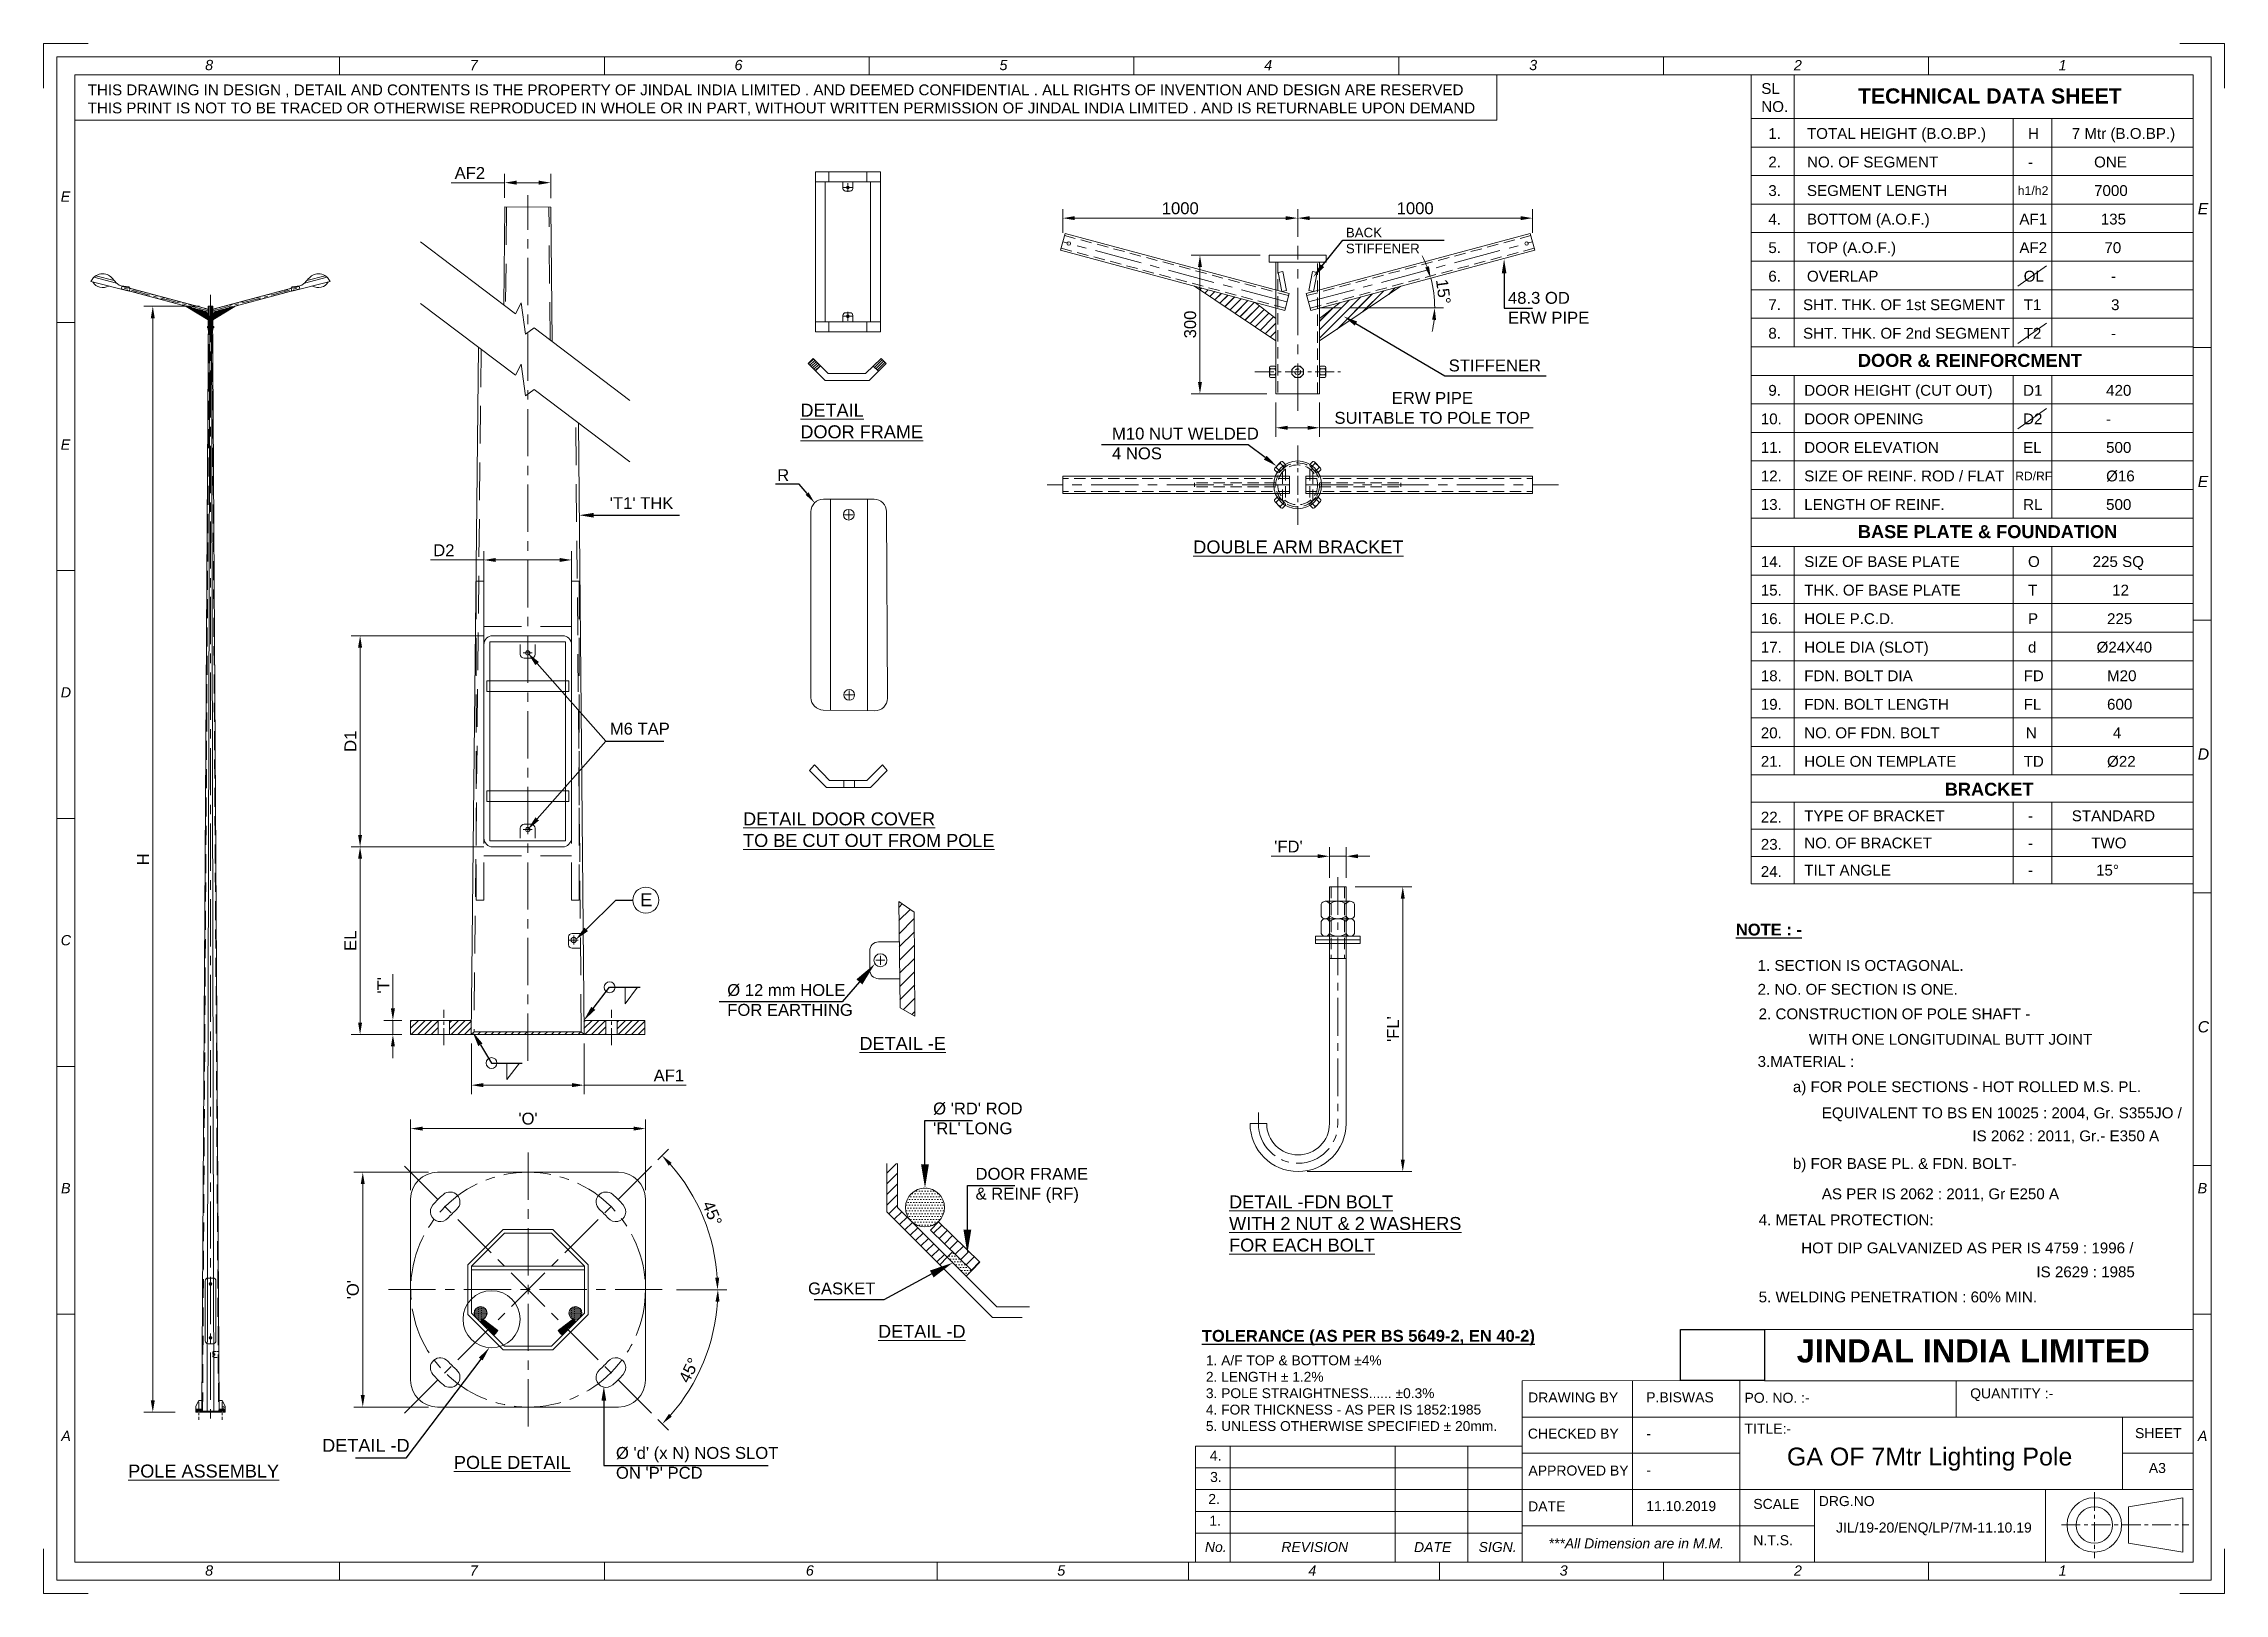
# Model space of a CAD drawing. Header units: millimetres. Extents: x 6174 to 6541, y 1782 to 2043.
import ezdxf
from ezdxf import colors
from ezdxf.entities.mleader import LeaderData, LeaderLine
from ezdxf.math import Vec2, Vec3

# ---------------------------------------------------------------- set-up
doc = ezdxf.new("R2010")
doc.units = ezdxf.units.MM
doc.linetypes.add('CENTER', pattern=[50.8, 31.75, -6.35, 6.35, -6.35])
doc.linetypes.add('HIDDEN', pattern=[9.525, 6.35, -3.175])
doc.layers.add('center', color=7, linetype='CENTER', lineweight=5)
doc.layers.add('P', color=7, linetype='Continuous')
doc.layers.add('T', color=7, linetype='Continuous')
doc.styles.get("Standard").update_dxf_attribs({"font": 'arial.ttf'})
doc.dimstyles.new('ISO-25', dxfattribs={"dimtxt": 2, "dimasz": 2, "dimexe": 1.5, "dimexo": 1.5, "dimtad": 1, "dimtxsty": 'Standard', "dimcen": 1, "dimadec": 0, "dimazin": 0, "dimtfac": 1, "dimtmove": 0, "dimatfit": 3, "dimfxl": 1, "dimlwd": 5, "dimlwe": 5, "dimarcsym": 0})
picture_1 = doc.add_image_def('image1.jpg', size_in_pixel=(474, 289))
pattern_1 = [(0, (-612.5216, 867.9661), (0.238125, 0.47625), [0, -0.47625])]

msp = doc.modelspace()

# ---------------------------------------------------------------- texts
at = {"lineweight": 9, "attachment_point": 1}
for s, width, insert, char_height in [('SL\\PNO.', 5.41342, (6463.211, 2036.25), 1.8216), ('{\\fArial|b1|i0|c0|p34;TECHNICAL DATA SHEET}', 92.86964, (6479.469, 2035.363), 2.5502), ('1.', 37.57097, (6464.394, 2028.689), 1.8216), ('TOTAL HEIGHT (B.O.BP.)', 44.52358, (6470.881, 2028.689), 1.82157), ('H', 37.57097, (6508.044, 2028.689), 1.822), ('7 Mtr (B.O.BP.)', 37.57097, (6515.404, 2028.689), 1.82157), ('2.', 37.57097, (6464.394, 2023.891), 1.8216), ('NO. OF SEGMENT', 39.20906, (6470.897, 2023.891), 1.82157), ('ONE', 37.57097, (6519.153, 2023.891), 1.8216), ('-', 37.57097, (6508.044, 2023.891), 1.822), ('3.', 37.57097, (6464.394, 2019.094), 1.8216), ('SEGMENT LENGTH', 42.56446, (6470.881, 2019.094), 1.82157), ('h1/h2', 37.57097, (6506.319, 2018.911), 1.4755), ('7000', 5.8795, (6519.153, 2019.094), 1.8216), ('4.', 37.57097, (6464.394, 2014.296), 1.8216), ('BOTTOM (A.O.F.)', 46.11926, (6470.881, 2014.296), 1.82157), ('AF1', 37.57097, (6506.596, 2014.296), 1.8216), ('135', 4.81391, (6520.276, 2014.296), 1.8216), ('5.', 37.57097, (6464.394, 2009.498), 1.8216), ('TOP (A.O.F.)', 15.61586, (6470.881, 2009.498), 1.82157), ('AF2', 37.57097, (6506.596, 2009.498), 1.8216), ('70', 2.96611, (6520.888, 2009.498), 1.8216), ('6.', 37.57097, (6464.394, 2004.701), 1.8216), ('OVERLAP', 13.02173, (6470.881, 2004.701), 1.8216), ('OL', 37.57097, (6507.32, 2004.701), 1.8216), ('-', 4.23352, (6522.012, 2004.701), 1.822), ('7.', 37.57097, (6464.394, 1999.903), 1.8216), ('SHT. THK. OF 1st SEGMENT', 37.57097, (6470.229, 1999.903), 1.82157), ('T1', 37.57097, (6507.314, 1999.903), 1.8216), ('3', 2.57583, (6522.012, 1999.903), 1.822), ('8.', 37.57097, (6464.394, 1995.105), 1.8216), ('SHT. THK. OF 2nd SEGMENT', 37.57097, (6470.229, 1995.105), 1.82157), ('T2', 37.57097, (6507.314, 1995.105), 1.8216), ('{\\fArial|b1|i0|c0|p34;DOOR & REINFORCMENT}', 54.1122, (6479.451, 1990.728), 2.18589), ('-', 1.8232, (6522.012, 1995.105), 1.822), ('9.', 37.57097, (6464.394, 1985.51), 1.8216), ('DOOR HEIGHT (CUT OUT)', 43.54838, (6470.421, 1985.51), 1.82157), ('D1', 37.57097, (6507.22, 1985.51), 1.8216), ('420', 5.25412, (6521.175, 1985.51), 1.8216), ('{\\LDETAIL \\PDOOR FRAME}', 39.78398, (6301.665, 1982.353), 2.178), ('10.', 37.57097, (6463.124, 1980.712), 1.8216), ('DOOR OPENING', 32.78622, (6470.421, 1980.712), 1.82157), ('D2', 37.57097, (6507.22, 1980.712), 1.8216), ('-', 2.05837, (6521.175, 1980.712), 1.822), ('11.', 37.57097, (6463.124, 1975.915), 1.8216), ('DOOR ELEVATION', 29.98803, (6470.421, 1975.915), 1.82157), ('EL', 37.57097, (6507.22, 1975.915), 1.8216), ('500', 4.87083, (6521.175, 1975.915), 1.8216), ('R', 2.70958, (6297.767, 1971.347), 2), ('12.', 37.57097, (6463.124, 1971.117), 1.8216), ('SIZE OF REINF. ROD / FLAT', 35.47115, (6470.421, 1971.117), 1.82157), ('RD/RF', 5.69135, (6505.892, 1970.928), 1.4573), ('%%C16', 5.70791, (6521.175, 1971.117), 1.8216), ('13.', 37.57097, (6463.124, 1966.319), 1.8216), ('LENGTH OF REINF.', 31.19956, (6470.421, 1966.319), 1.82157), ('RL', 37.57097, (6507.22, 1966.319), 1.8216), ('500', 5.17874, (6521.175, 1966.319), 1.8216), ('{\\fArial|b1|i0|c0|p34;BASE PLATE & FOUNDATION}', 48.42664, (6479.451, 1961.943), 2.18589), ('{\\LDOUBLE ARM BRACKET}', 39.78398, (6367.721, 1959.365), 2.178), ('14.', 37.57097, (6463.124, 1956.718), 1.8216), ('SIZE OF BASE PLATE', 37.62303, (6470.421, 1956.724), 1.82157), ('O', 2.40946, (6508.044, 1956.724), 1.822), ('225 SQ', 10.58109, (6518.912, 1956.724), 1.8216), ('15.', 37.57097, (6463.124, 1951.92), 1.8216), ('THK. OF BASE PLATE', 35.13575, (6470.421, 1951.926), 1.82157), ('T', 2.42151, (6508.044, 1951.926), 1.822), ('12', 3.4395, (6522.191, 1951.926), 1.8216), ('16.', 37.57097, (6463.124, 1947.123), 1.8216), ('HOLE P.C.D.', 15.83158, (6470.421, 1947.129), 1.82157), ('P', 2.12839, (6508.044, 1947.129), 1.822), ('225', 4.55329, (6521.334, 1947.129), 1.8216), ('17.', 37.57097, (6463.124, 1942.325), 1.8216), ('HOLE DIA (SLOT)', 21.90448, (6470.421, 1942.331), 1.82157), ('d', 2.36901, (6508.044, 1942.331), 1.822), ('%%C24X40', 9.51805, (6519.572, 1942.331), 1.8216), ('18.', 37.57097, (6463.124, 1937.527), 1.8216), ('FDN. BOLT DIA', 20.09619, (6470.421, 1937.533), 1.82157), ('FD', 3.62572, (6507.309, 1937.533), 1.8216), ('M20', 5.06879, (6521.334, 1937.533), 1.8216), ('19.', 37.57097, (6463.124, 1932.73), 1.8216), ('FDN. BOLT LENGTH', 29.9481, (6470.421, 1932.736), 1.82157), ('FL', 3.28985, (6507.309, 1932.736), 1.8216), ('600', 4.50421, (6521.334, 1932.736), 1.8216), ('20.', 37.57097, (6463.124, 1927.932), 1.8216), ('NO. OF FDN. BOLT', 32.50162, (6470.421, 1927.938), 1.82157), ('N', 2.77273, (6507.676, 1927.938), 1.822), ('4', 2.1823, (6522.313, 1927.938), 1.822), ('21.', 37.57097, (6463.124, 1923.134), 1.8216), ('HOLE ON TEMPLATE', 35.13575, (6470.421, 1923.14), 1.82157), ('TD', 3.59748, (6507.309, 1923.14), 1.8216), ('%%C22', 5.30843, (6521.334, 1923.14), 1.8216), ('{\\fArial|b1|i0|c0|p34;BRACKET}', 37.57097, (6494.053, 1918.64), 2.18589), ('22.', 37.57097, (6463.124, 1913.763), 1.8216), ('TYPE OF BRACKET', 30.74028, (6470.421, 1913.993), 1.82157), ('STANDARD', 14.01011, (6515.404, 1913.993), 1.8216), ('{\\LDETAIL DOOR COVER\\PTO BE CUT OUT FROM POLE}', 53.10281, (6292.032, 1913.653), 2.178), ('-', 1.65598, (6508.044, 1913.993), 1.822), ('23.', 37.57097, (6463.124, 1909.189), 1.8216), ('NO. OF BRACKET', 30.5621, (6470.421, 1909.419), 1.82157), ('-', 2.07086, (6508.044, 1909.419), 1.822), ('TWO', 6.80183, (6518.67, 1909.419), 1.8216), ('24.', 37.57097, (6463.124, 1904.616), 1.8216), ('TILT ANGLE', 16.73424, (6470.421, 1904.846), 1.8216), ('-', 1.72867, (6508.044, 1904.846), 1.822), ('15%%D', 4.29249, (6519.487, 1904.846), 1.8216), ('1. SECTION IS OCTAGONAL.', 37.57097, (6462.587, 1888.838), 1.82157), ('2. NO. OF SECTION IS ONE.', 37.57097, (6462.587, 1884.823), 1.82157), ('2. CONSTRUCTION OF POLE SHAFT -', 50.78423, (6462.766, 1880.694), 1.82157), ('{\\LDETAIL -E}', 27.23595, (6311.598, 1875.906), 2.178), ('WITH ONE LONGITUDINAL BUTT JOINT', 75.91602, (6471.199, 1876.415), 1.82157), ('3.MATERIAL :', 44.31262, (6462.587, 1872.689), 1.82157), ('a) FOR POLE SECTIONS - HOT ROLLED M.S. PL.', 82.1167, (6468.517, 1868.443), 1.82157), ('EQUIVALENT TO BS EN 10025 : 2004, Gr. S355JO /', 73.5628, (6473.382, 1864.048), 1.82157), ('IS 2062 : 2011, Gr.- E350 A', 55.62535, (6498.699, 1860.19), 1.82157), ('b) FOR BASE PL. & FDN. BOLT-', 54.55259, (6468.517, 1855.531), 1.82157), ('{\\LDETAIL -FDN BOLT\\PWITH 2 NUT & 2 WASHERS FOR EACH BOLT}', 39.42097, (6373.738, 1849.267), 2.178), ('AS PER IS 2062 : 2011, Gr E250 A', 55.62535, (6473.382, 1850.439), 1.82157), ('4. METAL PROTECTION:', 44.31262, (6462.766, 1846.074), 1.82157), ('HOT DIP GALVANIZED AS PER IS 4759 : 1996 /', 61.38038, (6469.917, 1841.348), 1.82157), ('IS 2629 : 1985', 54.55259, (6509.455, 1837.328), 1.82157), ('5. WELDING PENETRATION : 60% MIN.', 57.48426, (6462.766, 1833.108), 1.82157), ('{\\LDETAIL -D}', 27.23595, (6314.722, 1827.502), 2.178), ('{\\LPOLE ASSEMBLY}', 41.49659, (6188.66, 1804.02), 2.178), ('{\\LPOLE DETAIL}', 33.54817, (6243.418, 1805.471), 2.178), ('{\\C5;GA OF 7Mtr Lighting Pole}', 183.44922, (6467.519, 1806.87), 3)]:
    msp.add_mtext_dynamic_manual_height_columns(s, width=width, gutter_width=12.5, heights=[0], dxfattribs=dict(at, insert=insert, char_height=char_height))
at = {"color": 5, "lineweight": 5}
for s, width, insert, char_height, attachment_point in [('BACK \\PSTIFFENER', 53.10281, (6393.366, 2007.631), 1.6, 7), ('48.3 OD \\PERW PIPE', 53.10281, (6420.622, 2001.147), 2, 1), ('STIFFENER', 53.10281, (6410.659, 1989.783), 2, 1), ('M10 NUT WELDED \\P4 NOS', 27.23595, (6354.062, 1978.335), 2, 1), ("'T1' THK", 53.10281, (6269.628, 1966.64), 2, 1), ('M6 TAP', 53.10281, (6269.628, 1928.724), 2, 1), ('E', 2.178, (6274.754, 1900.053), 2.178, 1), ('%%C 12 mm HOLE \\PFOR EARTHING', 27.23595, (6289.371, 1884.787), 2, 1), ("%%C 'RD' ROD\\P'RL' LONG", 27.23595, (6323.984, 1864.876), 2, 1), ('DOOR FRAME\\P& REINF (RF)', 27.23595, (6331.109, 1853.898), 2, 1), ('GASKET', 11.79497, (6314.288, 1832.595), 2, 9), ('DETAIL -D', 27.23595, (6221.269, 1808.343), 2.178, 1), ("%%C 'd' (x N) NOS SLOT ON 'P' PCD", 30.70879, (6270.663, 1806.975), 2, 1)]:
    msp.add_mtext_dynamic_manual_height_columns(s, width=width, gutter_width=12.5, heights=[0], dxfattribs=dict(at, insert=insert, char_height=char_height, attachment_point=attachment_point))
at = {"insert": (6458.932, 1894.947), "char_height": 1.98717, "attachment_point": 1}
msp.add_mtext_dynamic_manual_height_columns('{\\fArial|b1|i0|c0|p34;\\LNOTE : -}', width=37.57097, gutter_width=12.5, heights=[0], dxfattribs=at)
at = {"attachment_point": 1}
for s, insert, char_height, width in [('{\\fArial|b1|i0|c0|p34;\\LTOLERANCE (AS PER BS 5649-2, EN 40-2)}', (6369.158, 1826.651), 1.98717, 59.45332), ('1. A/F TOP & BOTTOM ±4%\\P2. LENGTH ± 1.2%\\P3. POLE STRAIGHTNESS...... ±0.3%\\P4. FOR THICKNESS - AS PER IS 1852:1985\\P5. UNLESS OTHERWISE SPECIFIED ± 20mm.', (6369.839, 1822.366), 1.65598, 51.097)]:
    msp.add_mtext(s, dxfattribs=dict(at, insert=insert, char_height=char_height, width=width))
at = {"layer": 'T', "lineweight": 9, "char_height": 1.68168, "attachment_point": 7}
for s, insert in [('{\\fArial|b0|i0|c0|p18;P.BISWAS}', (6443.863, 1814.467)), ('QUANTITY :-', (6498.323, 1814.682))]:
    msp.add_mtext(s, dxfattribs=dict(at, insert=insert))
at = {"layer": 'T', "lineweight": 9, "attachment_point": 7}
for s, insert, char_height, width in [('PO. NO. :-', (6460.378, 1814.38), 1.6817, 15.10186), ('{\\fArial|b0|i0|c0|p18;-}', (6443.863, 1808.387), 1.68168, 11.61775), ('{\\fArial|b0|i0|c0|p18;-}', (6443.863, 1802.264), 1.68168, 13.9571), ('{\\fArial|b0|i0|c0|p18;11.10.2019}', (6443.863, 1796.171), 1.68168, 13.9571), ('JIL/19-20/ENQ/LP/7M-11.10.19', (6475.774, 1792.131), 1.68168, 31.25128)]:
    msp.add_mtext(s, dxfattribs=dict(at, insert=insert, char_height=char_height, width=width))

# ---------------------------------------------------------------- blocks, each defined once
blk = doc.blocks.new('*D2')
at = {"color": 0, "lineweight": 5, "transparency": 16777216}
for p, q in [((6236.15, 1850.16), (6236.15, 1862)), ((6273.62, 1860.5), (6238.15, 1860.5)), ((6275.62, 1850.16), (6275.62, 1862))]:
    blk.add_line(p, q, dxfattribs=at)
at = {"color": 0, "lineweight": 9, "transparency": 16777216}
for points in [[(6238.15, 1860.83), (6238.15, 1860.16), (6236.15, 1860.5)], [(6273.62, 1860.83), (6273.62, 1860.16), (6275.62, 1860.5)]]:
    blk.add_solid(points, dxfattribs=at)
at = {"layer": 'Defpoints', "color": 0, "lineweight": 9, "transparency": 16777216}
for p in [(6236.15, 1860.5), (6236.15, 1848.66), (6275.62, 1848.66)]:
    blk.add_point(p, dxfattribs=at)
at = {"color": 0, "lineweight": 5, "transparency": 16777216, "insert": (6255.88, 1862.16), "char_height": 2, "attachment_point": 5}
blk.add_mtext("'O'", dxfattribs=at)
blk = doc.blocks.new('*D3')
at = {"color": 0, "lineweight": 5, "transparency": 16777216}
for p, q in [((6239.15, 1853.16), (6226.6, 1853.16)), ((6228.1, 1815.69), (6228.1, 1851.16)), ((6239.15, 1813.69), (6226.6, 1813.69))]:
    blk.add_line(p, q, dxfattribs=at)
at = {"color": 0, "lineweight": 9, "transparency": 16777216}
for points in [[(6227.76, 1851.16), (6228.43, 1851.16), (6228.1, 1853.16)], [(6227.76, 1815.69), (6228.43, 1815.69), (6228.1, 1813.69)]]:
    blk.add_solid(points, dxfattribs=at)
at = {"layer": 'Defpoints', "color": 0, "lineweight": 9, "transparency": 16777216}
for p in [(6228.1, 1853.16), (6240.65, 1853.16), (6240.65, 1813.69)]:
    blk.add_point(p, dxfattribs=at)
at = {"color": 0, "lineweight": 5, "transparency": 16777216, "insert": (6226.44, 1833.42), "char_height": 2, "attachment_point": 5, "rotation": 90}
blk.add_mtext("'O'", dxfattribs=at)
blk = doc.blocks.new('*D4')
at = {"color": 0, "lineweight": 5, "transparency": 16777216}
for p, q in [((6233.16, 1880.69), (6233.16, 1886.46)), ((6234.65, 1878.69), (6231.66, 1878.69)), ((6233.16, 1876.31), (6233.16, 1878.69)), ((6234.65, 1876.31), (6231.66, 1876.31)), ((6233.16, 1874.31), (6233.16, 1872.31))]:
    blk.add_line(p, q, dxfattribs=at)
at = {"color": 0, "lineweight": 9, "transparency": 16777216}
for points in [[(6232.83, 1880.69), (6233.5, 1880.69), (6233.16, 1878.69)], [(6232.83, 1874.31), (6233.5, 1874.31), (6233.16, 1876.31)]]:
    blk.add_solid(points, dxfattribs=at)
at = {"layer": 'Defpoints', "color": 0, "lineweight": 9, "transparency": 16777216}
for p in [(6233.16, 1878.69), (6236.15, 1878.69), (6236.15, 1876.31)]:
    blk.add_point(p, dxfattribs=at)
at = {"color": 0, "lineweight": 5, "transparency": 16777216, "insert": (6231.54, 1884.57), "char_height": 2, "attachment_point": 5, "rotation": 90}
blk.add_mtext("'T'", dxfattribs=at)
blk = doc.blocks.new('*D5')
at = {"color": 0, "lineweight": 5, "transparency": 16777216}
for p, q in [((6248.45, 1907.86), (6226.15, 1907.86)), ((6227.65, 1878.31), (6227.65, 1905.86)), ((6234.65, 1876.31), (6226.15, 1876.31))]:
    blk.add_line(p, q, dxfattribs=at)
at = {"color": 0, "lineweight": 9, "transparency": 16777216}
for points in [[(6227.31, 1905.86), (6227.98, 1905.86), (6227.65, 1907.86)], [(6227.31, 1878.31), (6227.98, 1878.31), (6227.65, 1876.31)]]:
    blk.add_solid(points, dxfattribs=at)
at = {"layer": 'Defpoints', "color": 0, "lineweight": 9, "transparency": 16777216}
for p in [(6227.65, 1907.86), (6249.95, 1907.86), (6236.15, 1876.31)]:
    blk.add_point(p, dxfattribs=at)
at = {"color": 0, "lineweight": 5, "transparency": 16777216, "insert": (6226.02, 1892.08), "char_height": 2, "attachment_point": 5, "rotation": 90}
blk.add_mtext('EL', dxfattribs=at)
blk = doc.blocks.new('*D6')
at = {"color": 0, "lineweight": 5, "transparency": 16777216}
for p, q in [((6248.45, 1943.36), (6226.15, 1943.36)), ((6227.65, 1909.86), (6227.65, 1941.36)), ((6248.45, 1907.86), (6226.15, 1907.86))]:
    blk.add_line(p, q, dxfattribs=at)
at = {"color": 0, "lineweight": 9, "transparency": 16777216}
for points in [[(6227.31, 1941.36), (6227.98, 1941.36), (6227.65, 1943.36)], [(6227.31, 1909.86), (6227.98, 1909.86), (6227.65, 1907.86)]]:
    blk.add_solid(points, dxfattribs=at)
at = {"layer": 'Defpoints', "color": 0, "lineweight": 9, "transparency": 16777216}
for p in [(6227.65, 1943.36), (6249.95, 1943.36), (6249.95, 1907.86)]:
    blk.add_point(p, dxfattribs=at)
at = {"color": 0, "lineweight": 5, "transparency": 16777216, "insert": (6226.02, 1925.61), "char_height": 2, "attachment_point": 5, "rotation": 90}
blk.add_mtext('D1', dxfattribs=at)
blk = doc.blocks.new('*D7')
at = {"color": 0, "lineweight": 5, "transparency": 16777216}
for p, q in [((6248.45, 1956.09), (6239.5, 1956.09)), ((6248.45, 1943.36), (6248.45, 1957.59)), ((6261.19, 1956.09), (6250.45, 1956.09)), ((6263.19, 1943.36), (6263.19, 1957.59))]:
    blk.add_line(p, q, dxfattribs=at)
at = {"color": 0, "lineweight": 9, "transparency": 16777216}
for points in [[(6250.45, 1956.42), (6250.45, 1955.75), (6248.45, 1956.09)], [(6261.19, 1956.42), (6261.19, 1955.75), (6263.19, 1956.09)]]:
    blk.add_solid(points, dxfattribs=at)
at = {"layer": 'Defpoints', "color": 0, "lineweight": 9, "transparency": 16777216}
for p in [(6263.19, 1956.09), (6248.45, 1941.86), (6263.19, 1941.86)]:
    blk.add_point(p, dxfattribs=at)
at = {"color": 0, "lineweight": 5, "transparency": 16777216, "insert": (6241.73, 1957.72), "char_height": 2, "attachment_point": 5}
blk.add_mtext('D2', dxfattribs=at)
blk = doc.blocks.new('*D8')
at = {"color": 0, "lineweight": 5, "transparency": 16777216}
for p, q in [((6251.95, 2016.96), (6251.95, 2021.01)), ((6259.69, 2016.89), (6259.69, 2021.01)), ((6251.95, 2019.51), (6242.98, 2019.51)), ((6257.69, 2019.51), (6253.95, 2019.51))]:
    blk.add_line(p, q, dxfattribs=at)
at = {"color": 0, "lineweight": 9, "transparency": 16777216}
for points in [[(6253.95, 2019.85), (6253.95, 2019.18), (6251.95, 2019.51)], [(6257.69, 2019.85), (6257.69, 2019.18), (6259.69, 2019.51)]]:
    blk.add_solid(points, dxfattribs=at)
at = {"layer": 'Defpoints', "color": 0, "lineweight": 9, "transparency": 16777216}
for p in [(6251.95, 2019.51), (6251.95, 2015.46), (6259.69, 2015.39)]:
    blk.add_point(p, dxfattribs=at)
at = {"color": 0, "lineweight": 5, "transparency": 16777216, "insert": (6246.1, 2021.14), "char_height": 2, "attachment_point": 5}
blk.add_mtext('AF2', dxfattribs=at)
blk = doc.blocks.new('*D9')
at = {"color": 0, "lineweight": 5, "transparency": 16777216}
for p, q in [((6246.35, 1874.81), (6246.35, 1866.3)), ((6265.29, 1874.81), (6265.29, 1866.3)), ((6248.35, 1867.8), (6263.29, 1867.8)), ((6265.29, 1867.8), (6282.49, 1867.8))]:
    blk.add_line(p, q, dxfattribs=at)
at = {"color": 0, "lineweight": 9, "transparency": 16777216}
for points in [[(6248.35, 1868.14), (6248.35, 1867.47), (6246.35, 1867.8)], [(6263.29, 1868.14), (6263.29, 1867.47), (6265.29, 1867.8)]]:
    blk.add_solid(points, dxfattribs=at)
at = {"layer": 'Defpoints', "color": 0, "lineweight": 9, "transparency": 16777216}
for p in [(6246.35, 1876.31), (6265.29, 1876.31), (6265.29, 1867.8)]:
    blk.add_point(p, dxfattribs=at)
at = {"color": 0, "lineweight": 5, "transparency": 16777216, "insert": (6279.56, 1869.43), "char_height": 2, "attachment_point": 5}
blk.add_mtext('AF1', dxfattribs=at)
blk = doc.blocks.new('*D10')
at = {"color": 0, "lineweight": 5, "transparency": 16777216}
for p, q in [((6277.71, 1855.25), (6279.48, 1857.02)), ((6280.85, 1833.42), (6289.25, 1833.42))]:
    blk.add_line(p, q, dxfattribs=at)
blk.add_arc((6255.88, 1833.42), 31.87, 3.5964, 41.4014, dxfattribs=at)
at = {"color": 0, "lineweight": 9, "transparency": 16777216}
for points in [[(6279.54, 1854.27), (6280.03, 1854.73), (6278.42, 1855.96)], [(6288.02, 1835.43), (6287.35, 1835.41), (6287.75, 1833.42)]]:
    blk.add_solid(points, dxfattribs=at)
at = {"layer": 'Defpoints', "color": 0, "lineweight": 9, "transparency": 16777216}
for p in [(6276.65, 1854.19), (6286.66, 1841.67), (6232.41, 1833.42), (6279.35, 1833.42), (6235.11, 1812.65)]:
    blk.add_point(p, dxfattribs=at)
at = {"color": 0, "lineweight": 5, "transparency": 16777216, "insert": (6286.84, 1846.25), "char_height": 2, "attachment_point": 5, "rotation": 292.4989}
blk.add_mtext('45°', dxfattribs=at)
blk = doc.blocks.new('*D11')
at = {"color": 0, "lineweight": 5, "transparency": 16777216}
for p, q in [((6280.85, 1833.42), (6289.3, 1833.42)), ((6277.71, 1811.59), (6279.51, 1809.8))]:
    blk.add_line(p, q, dxfattribs=at)
blk.add_arc((6255.88, 1833.42), 31.92, 318.5932, 356.409, dxfattribs=at)
at = {"color": 0, "lineweight": 9, "transparency": 16777216}
for points in [[(6287.4, 1831.43), (6288.07, 1831.41), (6287.8, 1833.42)], [(6280.06, 1812.09), (6279.58, 1812.54), (6278.45, 1810.86)]]:
    blk.add_solid(points, dxfattribs=at)
at = {"layer": 'Defpoints', "color": 0, "lineweight": 9, "transparency": 16777216}
for p in [(6235.11, 1854.19), (6232.41, 1833.42), (6279.35, 1833.42), (6286.71, 1825.16), (6276.65, 1812.65)]:
    blk.add_point(p, dxfattribs=at)
at = {"color": 0, "lineweight": 5, "transparency": 16777216, "insert": (6282.95, 1819.87), "char_height": 2, "attachment_point": 5, "rotation": 63.41}
blk.add_mtext('45°', dxfattribs=at)
blk = doc.blocks.new('*D14')
at = {"color": 0, "lineweight": 5, "transparency": 16777216}
for p, q in [((6394.91, 1901.16), (6404.44, 1901.16)), ((6402.94, 1899.16), (6402.94, 1855.27)), ((6386.84, 1853.27), (6404.44, 1853.27))]:
    blk.add_line(p, q, dxfattribs=at)
at = {"color": 0, "lineweight": 9, "transparency": 16777216}
for points in [[(6402.6, 1899.16), (6403.27, 1899.16), (6402.94, 1901.16)], [(6402.6, 1855.27), (6403.27, 1855.27), (6402.94, 1853.27)]]:
    blk.add_solid(points, dxfattribs=at)
at = {"layer": 'Defpoints', "color": 0, "lineweight": 9, "transparency": 16777216}
for p in [(6393.41, 1901.16), (6385.34, 1853.27), (6402.94, 1853.27)]:
    blk.add_point(p, dxfattribs=at)
at = {"color": 0, "lineweight": 5, "transparency": 16777216, "insert": (6401.31, 1877.22), "char_height": 2, "attachment_point": 5, "rotation": 90}
blk.add_mtext("'FL'", dxfattribs=at)
blk = doc.blocks.new('*D15')
at = {"color": 0, "lineweight": 5, "transparency": 16777216}
for p, q in [((6390.61, 1902.66), (6390.61, 1907.78)), ((6393.41, 1902.66), (6393.41, 1907.78)), ((6388.61, 1906.28), (6380.83, 1906.28)), ((6393.41, 1906.28), (6390.61, 1906.28)), ((6395.41, 1906.28), (6397.41, 1906.28))]:
    blk.add_line(p, q, dxfattribs=at)
at = {"color": 0, "lineweight": 9, "transparency": 16777216}
for points in [[(6388.61, 1906.62), (6388.61, 1905.95), (6390.61, 1906.28)], [(6395.41, 1906.62), (6395.41, 1905.95), (6393.41, 1906.28)]]:
    blk.add_solid(points, dxfattribs=at)
at = {"layer": 'Defpoints', "color": 0, "lineweight": 9, "transparency": 16777216}
for p in [(6390.61, 1906.28), (6390.61, 1901.16), (6393.41, 1901.16)]:
    blk.add_point(p, dxfattribs=at)
at = {"color": 0, "lineweight": 5, "transparency": 16777216, "insert": (6383.72, 1907.91), "char_height": 2, "attachment_point": 5}
blk.add_mtext("'FD'", dxfattribs=at)
blk = doc.blocks.new('*U16')
at = {"lineweight": 5}
for p, q in [((-0.44, 0.94), (-0.94, 0.44)), ((-0.88, 0.16), (0.16, -0.88)), ((-0.1, 0.6), (-0.6, 0.1)), ((-0.16, 0.88), (0.88, -0.16)), ((0.6, -0.1), (0.1, -0.6)), ((0.94, -0.44), (0.44, -0.94))]:
    blk.add_line(p, q, dxfattribs=at)
for centre, radius, start, end in [((-0.69, 0.34), 0.266, 158.2961, 291.7039), ((0.22, 0.22), 0.824, 188.5685, 261.4315), ((-0.34, 0.69), 0.266, 338.2961, 111.7039), ((-0.22, -0.22), 0.824, 8.5685, 81.4315), ((0.34, -0.69), 0.266, 158.2961, 291.7039), ((0.69, -0.34), 0.266, 338.2961, 111.7039)]:
    blk.add_arc(centre, radius, start, end, dxfattribs=at)
blk = doc.blocks.new('*U17')
at = {"color": 0, "linetype": 'ByBlock', "lineweight": -2, "transparency": 16777216}
for p, rotation in [((6994.82, 1107.99), 270), ((7000.76, 1107.99), 180), ((7000.76, 1102.05), 90)]:
    blk.add_blockref('*U16', p, dxfattribs=dict(at, rotation=rotation))
blk.add_blockref('*U16', (6994.82, 1102.05), dxfattribs=at)
blk = doc.blocks.new('*D18')
at = {"color": 0, "lineweight": 5, "transparency": 16777216}
for p, q in [((6385.27, 2010.4), (6385.27, 2015.05)), ((6422.76, 2013.55), (6387.27, 2013.55)), ((6424.76, 2011.06), (6424.76, 2015.05))]:
    blk.add_line(p, q, dxfattribs=at)
at = {"color": 0, "lineweight": 9, "transparency": 16777216}
for points in [[(6387.27, 2013.88), (6387.27, 2013.22), (6385.27, 2013.55)], [(6422.76, 2013.88), (6422.76, 2013.22), (6424.76, 2013.55)]]:
    blk.add_solid(points, dxfattribs=at)
at = {"layer": 'Defpoints', "color": 0, "lineweight": 9, "transparency": 16777216}
for p in [(6385.27, 2013.55), (6424.76, 2009.56), (6385.27, 2008.9)]:
    blk.add_point(p, dxfattribs=at)
at = {"color": 0, "lineweight": 9, "transparency": 16777216, "insert": (6405.02, 2015.2), "char_height": 2, "attachment_point": 5}
blk.add_mtext('1000', dxfattribs=at)
blk = doc.blocks.new('*D19')
at = {"color": 0, "lineweight": 5, "transparency": 16777216}
for p, q in [((6345.79, 2011.06), (6345.79, 2015.05)), ((6383.27, 2013.55), (6347.79, 2013.55)), ((6385.27, 2010.4), (6385.27, 2015.05))]:
    blk.add_line(p, q, dxfattribs=at)
at = {"color": 0, "lineweight": 9, "transparency": 16777216}
for points in [[(6347.79, 2013.88), (6347.79, 2013.22), (6345.79, 2013.55)], [(6383.27, 2013.88), (6383.27, 2013.22), (6385.27, 2013.55)]]:
    blk.add_solid(points, dxfattribs=at)
at = {"layer": 'Defpoints', "color": 0, "lineweight": 9, "transparency": 16777216}
for p in [(6345.79, 2013.55), (6345.79, 2009.56), (6385.27, 2008.9)]:
    blk.add_point(p, dxfattribs=at)
at = {"color": 0, "lineweight": 5, "transparency": 16777216, "insert": (6365.53, 2015.2), "char_height": 2, "attachment_point": 5}
blk.add_mtext('1000', dxfattribs=at)
blk = doc.blocks.new('*D20')
at = {"color": 0, "lineweight": 5, "transparency": 16777216}
for p, q in [((6378.95, 2007.31), (6367.34, 2007.31)), ((6368.84, 2005.31), (6368.84, 1986.03)), ((6380.08, 1984.03), (6367.34, 1984.03))]:
    blk.add_line(p, q, dxfattribs=at)
at = {"color": 0, "lineweight": 9, "transparency": 16777216}
for points in [[(6368.51, 2005.31), (6369.18, 2005.31), (6368.84, 2007.31)], [(6368.51, 1986.03), (6369.18, 1986.03), (6368.84, 1984.03)]]:
    blk.add_solid(points, dxfattribs=at)
at = {"layer": 'Defpoints', "color": 0, "lineweight": 9, "transparency": 16777216}
for p in [(6380.45, 2007.31), (6368.84, 1984.03), (6381.58, 1984.03)]:
    blk.add_point(p, dxfattribs=at)
at = {"color": 0, "lineweight": 5, "transparency": 16777216, "insert": (6367.2, 1995.67), "char_height": 2, "attachment_point": 5, "rotation": 90}
blk.add_mtext('300', dxfattribs=at)
blk = doc.blocks.new('*D21')
at = {"color": 0, "lineweight": 5, "transparency": 16777216}
blk.add_line((6394.15, 1998.45), (6409.8, 1998.45), dxfattribs=at)
for start, end in [(20.9272, 26.8543), (360, 15), (348.1457, 354.0728)]:
    blk.add_arc((6388.96, 1998.45), 19.34, start, end, dxfattribs=at)
at = {"color": 0, "lineweight": 9, "transparency": 16777216}
for points in [[(6407.34, 2005.46), (6406.7, 2005.25), (6407.64, 2003.45)], [(6407.86, 1996.47), (6408.53, 1996.43), (6408.3, 1998.45)]]:
    blk.add_solid(points, dxfattribs=at)
at = {"layer": 'Defpoints', "color": 0, "lineweight": 9, "transparency": 16777216}
for p in [(6425.13, 2008.14), (6388.96, 1998.45), (6392.65, 1998.45), (6408.22, 2000.13), (6387.45, 1998.05)]:
    blk.add_point(p, dxfattribs=at)
at = {"color": 0, "lineweight": 5, "transparency": 16777216, "insert": (6409.76, 2001.19), "char_height": 2, "attachment_point": 5, "rotation": 277.5}
blk.add_mtext('15°', dxfattribs=at)
blk = doc.blocks.new('*D22')
at = {"color": 0, "lineweight": 5, "transparency": 16777216}
for p, q in [((6381.58, 1982.53), (6381.58, 1976.81)), ((6388.96, 1982.53), (6388.96, 1976.81)), ((6383.58, 1978.31), (6386.96, 1978.31)), ((6388.96, 1978.31), (6424.87, 1978.31))]:
    blk.add_line(p, q, dxfattribs=at)
at = {"color": 0, "lineweight": 9, "transparency": 16777216}
for points in [[(6383.58, 1978.64), (6383.58, 1977.97), (6381.58, 1978.31)], [(6386.96, 1978.64), (6386.96, 1977.97), (6388.96, 1978.31)]]:
    blk.add_solid(points, dxfattribs=at)
at = {"layer": 'Defpoints', "color": 0, "lineweight": 9, "transparency": 16777216}
for p in [(6381.58, 1984.03), (6388.96, 1984.03), (6388.96, 1978.31)]:
    blk.add_point(p, dxfattribs=at)
at = {"color": 0, "lineweight": 5, "transparency": 16777216, "insert": (6407.91, 1981.63), "char_height": 2, "attachment_point": 5}
blk.add_mtext('ERW PIPE\\PSUITABLE TO POLE TOP', dxfattribs=at)
blk = doc.blocks.new('A$C6387733B')
at = {"color": 5, "lineweight": 9}
blk.add_line((0, 0), (-554, 0), dxfattribs=at)
at = {"color": 6, "lineweight": 9}
for p, q in [((-527, 66), (-199, 66)), ((-505, 93), (-240, 93))]:
    blk.add_line(p, q, dxfattribs=at)
at = {"color": 5, "lineweight": 9}
blk.add_arc((-411, 113), 162, 224.9448, 315.0552, dxfattribs=at)
blk.add_spline([(0, 0), (-1, 44), (-127, 45), (-230, 85), (-378, 151), (-530, 61), (-554, 0)], degree=3, dxfattribs=at)
blk = doc.blocks.new('*D24')
at = {"color": 0, "lineweight": 5, "transparency": 16777216}
for p, q in [((6200.66, 1998.73), (6191.3, 1998.73)), ((6192.8, 1814.81), (6192.8, 1996.73)), ((6196.55, 1812.81), (6191.3, 1812.81))]:
    blk.add_line(p, q, dxfattribs=at)
at = {"color": 0, "lineweight": 9, "transparency": 16777216}
for points in [[(6192.46, 1996.73), (6193.13, 1996.73), (6192.8, 1998.73)], [(6192.46, 1814.81), (6193.13, 1814.81), (6192.8, 1812.81)]]:
    blk.add_solid(points, dxfattribs=at)
at = {"layer": 'Defpoints', "color": 0, "lineweight": 9, "transparency": 16777216}
for p in [(6192.8, 1998.73), (6202.16, 1998.73), (6198.05, 1812.81)]:
    blk.add_point(p, dxfattribs=at)
at = {"color": 0, "lineweight": 5, "transparency": 16777216, "insert": (6191.17, 1905.77), "char_height": 2, "attachment_point": 5, "rotation": 90}
blk.add_mtext('H', dxfattribs=at)
blk = doc.blocks.new('name plate')
at = {"color": 1, "lineweight": 20}
for p, q in [((6174.42, 2035.42), (6174.42, 2042.92)), ((6174.42, 2042.92), (6181.92, 2042.92)), ((6541.03, 2042.92), (6533.53, 2042.92)), ((6541.03, 2035.42), (6541.03, 2042.92)), ((6174.42, 1789.89), (6174.42, 1782.39)), ((6541.03, 1789.89), (6541.03, 1782.39)), ((6174.42, 1782.39), (6181.92, 1782.39)), ((6541.03, 1782.39), (6533.53, 1782.39))]:
    blk.add_line(p, q, dxfattribs=at)
at = {"lineweight": 9}
for p, q in [((6224.17, 2040.71), (6224.17, 2037.67)), ((6268.69, 2040.71), (6268.69, 2037.67)), ((6313.21, 2040.71), (6313.21, 2037.67)), ((6357.71, 2040.71), (6357.71, 2037.67)), ((6402.24, 2040.71), (6402.24, 2037.67)), ((6446.76, 2040.71), (6446.76, 2037.67)), ((6491.28, 2040.71), (6491.28, 2037.67)), ((6418.71, 2030.05), (6418.71, 2037.67)), ((6179.67, 2030.05), (6418.71, 2030.05)), ((6176.62, 1996.01), (6179.67, 1996.01)), ((6535.78, 1991.84), (6538.83, 1991.84)), ((6176.62, 1954.34), (6179.67, 1954.34)), ((6535.78, 1946), (6538.83, 1946)), ((6176.62, 1912.65), (6179.67, 1912.65)), ((6535.78, 1900.15), (6538.83, 1900.15)), ((6176.62, 1870.98), (6179.67, 1870.98)), ((6535.78, 1854.31), (6538.82, 1854.31)), ((6176.62, 1829.31), (6179.67, 1829.31)), ((6535.78, 1829.31), (6538.83, 1829.31)), ((6422.97, 1818.14), (6449.6, 1818.16)), ((6422.97, 1787.65), (6422.97, 1818.14)), ((6441.55, 1818.14), (6441.55, 1793.75)), ((6459.57, 1818.14), (6459.57, 1787.65)), ((6463.72, 1818.14), (6535.78, 1818.14)), ((6495.96, 1818.05), (6495.96, 1811.96)), ((6422.97, 1812.04), (6535.78, 1812.04)), ((6523.9, 1812.04), (6523.9, 1799.85)), ((6368.09, 1787.65), (6368.09, 1807.17)), ((6368.09, 1807.17), (6422.97, 1807.17)), ((6373.87, 1807.17), (6373.87, 1787.65)), ((6401.64, 1787.65), (6401.64, 1807.17)), ((6413.83, 1807.17), (6413.83, 1787.65)), ((6422.97, 1805.94), (6459.57, 1805.94)), ((6523.9, 1805.94), (6535.78, 1805.94)), ((6368.09, 1803.5), (6422.97, 1803.5)), ((6368.09, 1799.85), (6422.97, 1799.85)), ((6422.97, 1799.85), (6535.78, 1799.85)), ((6472.1, 1799.85), (6472.1, 1787.65)), ((6510.94, 1799.85), (6510.94, 1787.65)), ((6534.07, 1798.46), (6524.92, 1796.95)), ((6524.92, 1796.95), (6524.92, 1790.83)), ((6534.07, 1789.32), (6534.07, 1798.46)), ((6368.09, 1796.18), (6422.97, 1796.18)), ((6422.97, 1793.75), (6472.1, 1793.75)), ((6368.09, 1792.53), (6422.97, 1792.53)), ((6524.92, 1790.83), (6534.07, 1789.32)), ((6224.17, 1784.6), (6224.17, 1787.65)), ((6268.69, 1787.65), (6268.69, 1784.6)), ((6324.64, 1787.65), (6324.64, 1784.6)), ((6366.88, 1787.65), (6366.88, 1784.6)), ((6409.1, 1784.6), (6409.1, 1787.65)), ((6446.76, 1787.65), (6446.76, 1784.6)), ((6491.28, 1787.65), (6491.28, 1784.6))]:
    blk.add_line(p, q, dxfattribs=at)
at = {"color": 1, "linetype": 'CENTER', "lineweight": 5, "ltscale": 0.1}
for p, q in [((6519.17, 1799.43), (6519.17, 1788.34)), ((6513.64, 1793.9), (6535.05, 1793.9))]:
    blk.add_line(p, q, dxfattribs=at)
at = {"lineweight": 9}
for points in [[(6176.62, 1784.6), (6538.83, 1784.6), (6538.83, 2040.71), (6176.62, 2040.71)], [(6179.67, 1787.65), (6535.78, 1787.65), (6535.78, 2037.67), (6179.67, 2037.67)]]:
    blk.add_lwpolyline(points, close=True, dxfattribs=at)
for centre, radius in [((6519.17, 1793.9), 4.58), ((6519.17, 1793.89), 3.06)]:
    blk.add_circle(centre, radius, dxfattribs=at)
at = {"layer": 'P', "lineweight": 9}
blk.add_line((6463.72, 1826.78), (6535.78, 1826.78), dxfattribs=at)
at = {"color": 0, "lineweight": 9, "insert": (6181.82, 2036.05), "char_height": 1.82157, "attachment_point": 1}
blk.add_mtext_dynamic_manual_height_columns('{\\C240;\\c2367469;THIS DRAWING IN DESIGN , DETAIL AND CONTENTS IS THE PROPERTY OF JINDAL INDIA LIMITED . AND DEEMED CONFIDENTIAL . ALL RIGHTS OF INVENTION AND DESIGN ARE RESERVED THIS PRINT IS NOT TO BE TRACED OR OTHERWISE REPRODUCED IN WHOLE OR IN PART, WITHOUT WRITTEN PERMISSION OF JINDAL INDIA LIMITED . AND IS RETURNABLE UPON DEMAND}', width=236.8853, gutter_width=12.5, heights=[0], dxfattribs=at)
at = {"lineweight": 9, "insert": (6469.14, 1825.12), "char_height": 3.903, "attachment_point": 1}
blk.add_mtext_dynamic_manual_height_columns('{\\fArial|b1|i0|c0|p34;\\C1;JINDAL INDIA LIMITED}', width=270.7265, gutter_width=12.5, heights=[0], dxfattribs=at)
at = {"layer": 'T', "lineweight": 9, "attachment_point": 7}
for s, insert, char_height in [('{\\fArial|b0|i1|c0|p18;8}', (6201.57, 2038.43), 1.7248), ('{\\fArial|b0|i1|c0|p18;7}', (6246.07, 2038.43), 1.7248), ('{\\fArial|b0|i1|c0|p18;6}', (6290.57, 2038.43), 1.7248), ('{\\fArial|b0|i1|c0|p18;5}', (6335.11, 2038.43), 1.7248), ('{\\fArial|b0|i1|c0|p18;4}', (6379.61, 2038.43), 1.7248), ('{\\fArial|b0|i1|c0|p18;3}', (6424.16, 2038.43), 1.7248), ('{\\fArial|b0|i1|c0|p18;2}', (6468.66, 2038.43), 1.7248), ('{\\fArial|b0|i1|c0|p18;1}', (6513.16, 2038.43), 1.7248), ('{\\fArial|b0|i1|c0|p18;E}', (6177.29, 2016.35), 1.7248), ('{\\fArial|b0|i1|c0|p18;E}', (6536.55, 2014.22), 1.8973), ('{\\fArial|b0|i1|c0|p18;E}', (6177.29, 1974.66), 1.7248), ('{\\fArial|b0|i1|c0|p18;E}', (6536.55, 1968.36), 1.8973), ('{\\fArial|b0|i1|c0|p18;D}', (6177.29, 1933), 1.7248), ('{\\fArial|b0|i1|c0|p18;D}', (6536.55, 1922.54), 1.8973), ('{\\fArial|b0|i1|c0|p18;C}', (6177.29, 1891.31), 1.7248), ('{\\fArial|b0|i1|c0|p18;C}', (6536.55, 1876.67), 1.8973), ('{\\fArial|b0|i1|c0|p18;B}', (6177.34, 1849.65), 1.7248), ('{\\fArial|b0|i1|c0|p18;B}', (6536.53, 1849.65), 1.7248), ('DRAWING BY', (6423.98, 1814.47), 1.682), ('{\\fArial|b0|i1|c0|p18;A}', (6177.38, 1808), 1.7248), ('CHECKED BY', (6423.94, 1808.39), 1.682), ('TITLE:-', (6460.36, 1809.24), 1.682), ('SHEET', (6526.01, 1808.47), 1.682), ('{\\fArial|b0|i1|c0|p18;A}', (6536.57, 1808), 1.7248), ('APPROVED BY', (6424.03, 1802.18), 1.6817), ('3.', (6370.52, 1801.1), 1.682), ('2.', (6370.21, 1797.43), 1.682), ('DATE', (6423.98, 1796.18), 1.682), ('SCALE', (6461.84, 1796.57), 1.682), ('DRG.NO', (6472.84, 1797.05), 1.682), ('1.', (6370.39, 1793.77), 1.682), ('{\\fArial|b0|i1|c0|p18;No.}', (6369.65, 1789.33), 1.6817), ('{\\fArial|b0|i1|c0|p18;REVISION}', (6382.5, 1789.33), 1.6817), ('{\\fArial|b0|i1|c0|p18;DATE}', (6404.8, 1789.33), 1.6817), ('{\\fArial|b0|i1|c0|p18;SIGN.}', (6415.66, 1789.33), 1.6817), ('{\\fArial|b0|i1|c0|p18;8}', (6201.57, 1785.36), 1.7248), ('{\\fArial|b0|i1|c0|p18;7}', (6246.07, 1785.36), 1.7248), ('{\\fArial|b0|i1|c0|p18;6}', (6302.56, 1785.36), 1.7248), ('{\\fArial|b0|i1|c0|p18;5}', (6344.82, 1785.36), 1.7248), ('{\\fArial|b0|i1|c0|p18;4}', (6387.03, 1785.36), 1.7248), ('{\\fArial|b0|i1|c0|p18;3}', (6429.29, 1785.36), 1.7248), ('{\\fArial|b0|i1|c0|p18;2}', (6468.66, 1785.36), 1.7248), ('{\\fArial|b0|i1|c0|p18;1}', (6513.16, 1785.36), 1.7248)]:
    blk.add_mtext(s, dxfattribs=dict(at, insert=insert, char_height=char_height))
for s, insert, char_height, width in [('4.', (6370.47, 1804.72), 1.682, 1.7618), ('A3', (6528.33, 1802.61), 1.682, 3.3657), ('{\\fArial|b0|i1|c0|p18;***All Dimension are in M.M.}', (6427.4, 1789.93), 1.6817, 33.3803), ('N.T.S.', (6461.84, 1790.47), 1.682, 8.7791)]:
    blk.add_mtext(s, dxfattribs=dict(at, insert=insert, char_height=char_height, width=width))
at = {"layer": 'P', "color": 1}
image = blk.add_image(picture_1, insert=(6449.6, 1818.16), size_in_units=(14.12, 8.61), dxfattribs=dict(at, contrast=100))
image.dxf.flags = 7
blk = doc.blocks.new('*U26')
at = {"lineweight": 9}
for centre, start, end in [((-0.81, -0.81), 138.349, 318.349), ((0.81, 0.81), 311.6554, 131.6554)]:
    blk.add_arc(centre, 1.68, start, end, dxfattribs=at)
at = {"color": 0, "lineweight": 9}
for radius in [21.42, 18.05]:
    blk.add_arc((13.93, -13.93), radius, 131.6554, 138.349, dxfattribs=at)
blk = doc.blocks.new('*U27')
at = {"color": 0, "linetype": 'ByBlock', "lineweight": -2, "transparency": 16777216}
blk.add_blockref('*U26', (6241.95, 1847.35), dxfattribs=at)
for p, rotation in [((6269.81, 1847.35), 269.9999999999999), ((6241.95, 1819.49), 89.99999999999997), ((6269.81, 1819.49), 180)]:
    blk.add_blockref('*U26', p, dxfattribs=dict(at, rotation=rotation))

# ---------------------------------------------------------------- dimensions: what is measured, and where the dimension line sits
at = {"color": 5, "lineweight": 5}
for base, p1, p2, text, picture, middle in [((6251.955, 2019.514), (6259.693, 2015.391), (6251.955, 2015.465), 'AF2', '*D8', (6246.098, 2019.514)), ((6388.955, 1978.308), (6381.584, 1984.034), (6388.955, 1984.034), 'ERW PIPE\\PSUITABLE TO POLE TOP', '*D22', (6407.915, 1978.308)), ((6263.192, 1956.086), (6248.452, 1941.855), (6263.192, 1941.855), 'D2', '*D7', (6241.732, 1956.086)), ((6265.294, 1867.805), (6246.347, 1876.312), (6265.294, 1876.312), 'AF1', '*D9', (6279.563, 1867.805))]:
    dim = msp.add_linear_dim(base=base, p1=p1, p2=p2, text=text, dimstyle='ISO-25', dxfattribs=at)
    dim.commit()
    dim.dimension.update_dxf_attribs({"geometry": picture, "text_midpoint": middle, "dimtype": 160})
for base, p1, p2, text, picture, middle in [((6345.785, 2013.549), (6385.269, 2008.904), (6345.785, 2009.557), '1000', '*D19', (6365.527, 2015.196)), ((6390.615, 1906.283), (6393.41, 1901.163), (6390.615, 1901.163), "'FD'", '*D15', (6383.721, 1907.908)), ((6236.148, 1860.496), (6275.616, 1848.655), (6236.148, 1848.655), "'O'", '*D2', (6255.882, 1862.155))]:
    dim = msp.add_linear_dim(base=base, p1=p1, p2=p2, text=text, dimstyle='ISO-25', dxfattribs=at)
    dim.commit()
    dim.dimension.update_dxf_attribs({"geometry": picture, "text_midpoint": middle})
at = {"color": 5, "lineweight": 9}
dim = msp.add_linear_dim(base=(6385.269, 2013.549), p1=(6424.762, 2009.56), p2=(6385.269, 2008.904), text='1000', dimstyle='ISO-25', dxfattribs=at)
dim.commit()
dim.dimension.update_dxf_attribs({"geometry": '*D18', "text_midpoint": (6405.016, 2015.196)})
at = {"color": 5, "lineweight": 5}
for base, p1, p2, text, picture, middle in [((6368.844, 1984.034), (6380.454, 2007.31), (6381.584, 1984.034), '300', '*D20', (6367.197, 1995.672)), ((6192.797, 1998.73), (6198.049, 1812.813), (6202.162, 1998.73), 'H', '*D24', (6191.172, 1905.771)), ((6227.645, 1943.355), (6249.952, 1907.858), (6249.952, 1943.355), 'D1', '*D6', (6226.016, 1925.607)), ((6227.645, 1907.858), (6236.148, 1876.312), (6249.952, 1907.858), 'EL', '*D5', (6226.02, 1892.085)), ((6402.936, 1853.273), (6393.41, 1901.163), (6385.336, 1853.273), "'FL'", '*D14', (6401.311, 1877.218)), ((6233.163, 1878.69), (6236.148, 1876.312), (6236.148, 1878.69), "'T'", '*D4', (6231.538, 1884.575)), ((6228.096, 1853.155), (6240.648, 1813.69), (6240.648, 1853.155), "'O'", '*D3', (6226.436, 1833.423))]:
    dim = msp.add_linear_dim(base=base, p1=p1, p2=p2, angle=90, text=text, dimstyle='ISO-25', dxfattribs=at)
    dim.commit()
    dim.dimension.update_dxf_attribs({"geometry": picture, "text_midpoint": middle})
for base, line1, line2, picture, middle in [((6408.224, 2000.134), ((6387.452, 1998.046), (6425.134, 2008.142)), ((6388.955, 1998.448), (6392.649, 1998.448)), '*D21', (6409.764, 2001.188)), ((6286.664, 1841.671), ((6276.652, 1854.191), (6235.112, 1812.655)), ((6232.414, 1833.423), (6279.349, 1833.423)), '*D10', (6286.841, 1846.246))]:
    dim = msp.add_angular_dim_2l(base=base, line1=line1, line2=line2, dimstyle='ISO-25', dxfattribs=at)
    dim.commit()
    dim.dimension.update_dxf_attribs({"geometry": picture, "text_midpoint": middle})
dim = msp.add_angular_dim_2l(base=(6286.71, 1825.163), line1=((6232.414, 1833.423), (6279.349, 1833.423)), line2=((6235.112, 1854.191), (6276.652, 1812.655)), dimstyle='ISO-25', dxfattribs=at)
dim.commit()
dim.dimension.update_dxf_attribs({"geometry": '*D11', "text_midpoint": (6284.422, 1819.137), "dimtype": 162})

# ---------------------------------------------------------------- hatches: boundary and pattern name
at = {"lineweight": 9}
h = msp.add_hatch(dxfattribs=at)
h.set_pattern_fill('JIS_LC_20', color=3, scale=0.05)
h.set_pattern_definition([(45, (-612.5216, 867.9661), (-0.70710678, 0.70710678), []), (45, (-612.5016, 867.9661), (-0.70710678, 0.70710678), [])])
h.paths.add_polyline_path([(6378.111, 1999.379), (6367.944, 2002.103), (6381.584, 1992.907), (6381.584, 1996.673)])
h.paths.add_polyline_path([(6402.595, 2002.103), (6392.428, 1999.379), (6388.955, 1996.673), (6388.955, 1992.907)])
h = msp.add_hatch(dxfattribs=at)
h.set_pattern_fill('ANSI31', color=3, scale=0.05)
h.set_pattern_definition([(45, (-1e-05, -1.93115), (-0.1122532015, 0.1122532015), [])])
h.paths.add_polyline_path([(6203.46, 1997.882), (6202.912, 1997.341), (6202.912, 1996.446), (6206.597, 1998.722)])
h.paths.add_polyline_path([(6202.112, 1996.446), (6202.112, 1997.341), (6201.564, 1997.882), (6198.427, 1998.722)])
at = {"lineweight": 5}
h = msp.add_hatch(dxfattribs=at)
h.set_pattern_fill('ANSI31', color=256, scale=0.1)
h.set_pattern_definition([(45, (-612.5216, 867.9661), (-0.224506403, 0.224506403), [])])
h.paths.add_polyline_path([(6313.929, 1988.677), (6314.79, 1987.816), (6316.068, 1989.093), (6315.236, 1989.925)])
h.paths.add_polyline_path([(6303.825, 1989.925), (6302.992, 1989.093), (6304.212, 1987.875), (6305.043, 1988.707)])
at = {"lineweight": 9}
h = msp.add_hatch(dxfattribs=at)
h.set_pattern_fill('ANSI31', color=256, scale=0.5, angle=-1e-14)
h.paths.add_polyline_path([(6320.809, 1896.871), (6318.194, 1898.656), (6318.431, 1880.825), (6320.927, 1879.398)])
h = msp.add_hatch(dxfattribs=at)
h.set_pattern_fill('ANSI31', color=256, scale=0.25, angle=-1.3e-14)
h.paths.add_polyline_path([(6240.785, 1878.69), (6236.148, 1878.69), (6236.148, 1876.312), (6240.785, 1876.312)])
h.paths.add_polyline_path([(6246.372, 1878.69), (6242.688, 1878.69), (6242.688, 1876.312), (6246.347, 1876.312)])
h.paths.add_polyline_path([(6275.499, 1878.69), (6270.862, 1878.69), (6270.862, 1876.312), (6275.499, 1876.312)])
h.paths.add_polyline_path([(6268.959, 1878.69), (6265.272, 1878.69), (6265.294, 1876.312), (6268.959, 1876.312)])
h.paths.add_polyline_path([(6264.84, 1876.761), (6255.824, 1876.761), (6255.824, 1876.312), (6265.294, 1876.312)])
h.paths.add_polyline_path([(6255.824, 1876.761), (6246.801, 1876.761), (6246.347, 1876.312), (6255.824, 1876.312)])
h = msp.add_hatch(dxfattribs=at)
h.set_pattern_fill('ANSI31', color=256, scale=0.4, angle=-1e-14)
h.paths.add_polyline_path([(6320.441, 1844.789, -0.0287833), (6320.175, 1845.055), (6318.001, 1847.228), (6318, 1854.618), (6316.218, 1854.618), (6316.218, 1846.492), (6325.096, 1837.614), (6326.358, 1838.873)])
h.paths.add_polyline_path([(6324.888, 1844.796), (6323.545, 1843.413), (6330.506, 1836.651), (6331.849, 1838.035)])
h = msp.add_hatch(dxfattribs=at)
h.set_pattern_fill('DOTS', color=256, scale=0.3)
h.set_pattern_definition(pattern_1)
h.paths.add_polyline_path([(6325.882, 1847.229, 1), (6319.347, 1847.229, 0.1840161), (6320.175, 1845.055), (6320.441, 1844.789, 0.6475379)])
h = msp.add_hatch(dxfattribs=at)
h.set_pattern_fill('DOTS', color=256, scale=0.3)
h.set_pattern_definition(pattern_1)
h.paths.add_polyline_path([(6327.261, 1839.803), (6326.358, 1838.873), (6329.543, 1835.688), (6330.506, 1836.651)])
h = msp.add_hatch(dxfattribs=at)
h.set_pattern_fill('DOTS', color=256, scale=0.1, angle=-1e-14)
h.paths.add_polyline_path([(6248.999, 1829.483, 1), (6246.821, 1829.483, 0.1840161), (6247.097, 1828.758), (6247.185, 1828.67, 0.6475379)])
h = msp.add_hatch(dxfattribs=at)
h.set_pattern_fill('DOTS', color=256, scale=0.1, angle=-1e-14)
h.paths.add_polyline_path([(6262.765, 1829.483, -1), (6264.943, 1829.483, -0.1840161), (6264.667, 1828.758), (6264.578, 1828.67, -0.6475379)])
h = msp.add_hatch(dxfattribs=at)
h.set_pattern_fill('ANSI31', color=256, scale=0.05, angle=-1e-14)
h.paths.add_polyline_path([(6248.238, 1828.539), (6247.848, 1828.028), (6249.345, 1826.887), (6249.804, 1827.345)])
h.paths.add_polyline_path([(6249.804, 1827.345), (6249.157, 1826.699), (6250.105, 1825.751), (6250.42, 1826.067), (6250.81, 1826.578)])
h.paths.add_polyline_path([(6249.346, 1826.886), (6249.158, 1826.698), (6250.105, 1825.751), (6250.42, 1826.067)], flags=16)
h = msp.add_hatch(color=256, dxfattribs=at)
h.dxf.hatch_style = 1
h.paths.add_polyline_path([(6249.346, 1826.886), (6249.158, 1826.698), (6250.105, 1825.751), (6250.42, 1826.067)])
h = msp.add_hatch(dxfattribs=at)
h.set_pattern_fill('ANSI31', color=256, scale=0.05, angle=-1e-14)
h.paths.add_polyline_path([(6263.526, 1828.539), (6263.916, 1828.028), (6262.419, 1826.887), (6261.96, 1827.345)])
h.paths.add_polyline_path([(6261.96, 1827.345), (6262.607, 1826.699), (6261.659, 1825.751), (6261.344, 1826.067), (6260.954, 1826.578)])
h.paths.add_polyline_path([(6262.418, 1826.886), (6262.606, 1826.698), (6261.659, 1825.751), (6261.344, 1826.067)], flags=16)
h = msp.add_hatch(color=256, dxfattribs=at)
h.dxf.hatch_style = 1
h.paths.add_polyline_path([(6262.606, 1826.698), (6262.418, 1826.886), (6261.344, 1826.067), (6261.659, 1825.751)])
h = msp.add_hatch(dxfattribs=at)
h.set_pattern_fill('ANSI31', color=256, scale=0.05, angle=-1e-14)
h.paths.add_polyline_path([(6200.404, 1813.313), (6200.049, 1813.313), (6200.049, 1812.813), (6200.404, 1812.813)])
h = msp.add_hatch(dxfattribs=at)
h.set_pattern_fill('ANSI31', color=256, scale=0.05, angle=-1e-14)
h.paths.add_polyline_path([(6201.049, 1813.313), (6200.695, 1813.313), (6200.695, 1812.813), (6202.512, 1812.813), (6202.512, 1812.974), (6201.171, 1812.974)])
h.paths.add_polyline_path([(6204.329, 1813.313), (6203.975, 1813.313), (6203.853, 1812.974), (6202.512, 1812.974), (6202.512, 1812.813), (6204.329, 1812.813)])
h = msp.add_hatch(dxfattribs=at)
h.set_pattern_fill('ANSI31', color=256, scale=0.05, angle=-1e-14)
h.paths.add_polyline_path([(6204.975, 1813.313), (6204.62, 1813.313), (6204.62, 1812.813), (6204.975, 1812.813)])

# ---------------------------------------------------------------- linework, layer by layer
at = {"lineweight": 5}
for p, q in [((6461.516, 1901.659), (6461.516, 2037.665)), ((6468.727, 2037.665), (6468.727, 1991.919)), ((6461.516, 2030.3), (6535.783, 2030.3)), ((6505.557, 2030.3), (6505.557, 1991.919)), ((6512.045, 2030.3), (6512.045, 1991.919)), ((6461.516, 2025.503), (6535.783, 2025.503)), ((6461.516, 2020.705), (6535.783, 2020.705)), ((6461.516, 2015.907), (6535.783, 2015.907)), ((6461.516, 2011.11), (6535.783, 2011.11)), ((6461.516, 2006.312), (6535.783, 2006.312)), ((6461.516, 2001.514), (6535.783, 2001.514)), ((6201.984, 1995.323), (6201.984, 1995.14)), ((6202.004, 1995.354), (6202.092, 1995.354)), ((6202.004, 1995.293), (6202.092, 1995.293)), ((6202.004, 1995.171), (6202.092, 1995.171)), ((6202.004, 1995.109), (6202.092, 1995.109)), ((6202.112, 1995.323), (6202.112, 1995.14)), ((6202.912, 1995.323), (6202.912, 1995.14)), ((6203.02, 1995.354), (6202.932, 1995.354)), ((6203.02, 1995.293), (6202.932, 1995.293)), ((6203.02, 1995.171), (6202.932, 1995.171)), ((6203.02, 1995.109), (6202.932, 1995.109)), ((6203.04, 1995.323), (6203.04, 1995.14)), ((6461.516, 1996.717), (6535.783, 1996.717)), ((6461.516, 1991.919), (6535.783, 1991.919)), ((6461.516, 1987.121), (6535.783, 1987.121)), ((6505.557, 1987.121), (6505.557, 1963.133)), ((6512.045, 1987.121), (6512.045, 1963.133)), ((6461.516, 1982.324), (6535.783, 1982.324)), ((6461.516, 1977.526), (6535.783, 1977.526)), ((6461.516, 1972.728), (6535.783, 1972.728)), ((6461.516, 1967.931), (6535.783, 1967.931)), ((6461.516, 1963.133), (6535.783, 1963.133)), ((6461.516, 1958.335), (6535.783, 1958.335)), ((6505.557, 1958.335), (6505.557, 1919.954)), ((6512.045, 1958.335), (6512.045, 1919.954)), ((6461.516, 1953.538), (6535.783, 1953.538)), ((6461.516, 1948.74), (6535.783, 1948.74)), ((6461.516, 1943.942), (6535.783, 1943.942)), ((6461.516, 1939.145), (6535.783, 1939.145)), ((6461.516, 1934.347), (6535.783, 1934.347)), ((6461.516, 1929.549), (6535.783, 1929.549)), ((6461.516, 1924.752), (6535.783, 1924.752)), ((6308.979, 1919.037), (6308.979, 1917.849)), ((6310.779, 1919.037), (6310.779, 1917.849)), ((6461.516, 1919.954), (6535.783, 1919.954)), ((6461.516, 1915.38), (6535.783, 1915.38)), ((6505.557, 1915.38), (6505.557, 1901.659)), ((6512.045, 1915.38), (6512.045, 1901.659)), ((6461.516, 1910.807), (6535.783, 1910.807)), ((6461.516, 1906.233), (6535.783, 1906.233)), ((6461.516, 1901.659), (6535.783, 1901.659)), ((6389.217, 1896.228), (6389.217, 1898.244)), ((6394.109, 1898.704), (6389.916, 1898.704)), ((6394.109, 1895.768), (6389.916, 1895.768)), ((6394.109, 1895.768), (6389.916, 1895.768)), ((6390.615, 1896.228), (6390.615, 1898.244)), ((6393.41, 1896.228), (6393.41, 1898.244)), ((6394.808, 1896.228), (6394.808, 1898.244)), ((6388.239, 1892.832), (6395.785, 1892.832)), ((6388.239, 1892.832), (6388.239, 1892.216)), ((6388.239, 1892.216), (6395.785, 1892.216)), ((6388.239, 1891.6), (6388.239, 1892.216)), ((6388.239, 1892.216), (6395.785, 1892.216)), ((6389.217, 1893.292), (6389.217, 1895.308)), ((6394.109, 1892.832), (6389.916, 1892.832)), ((6390.615, 1893.292), (6390.615, 1895.308)), ((6393.41, 1893.292), (6393.41, 1895.308)), ((6394.808, 1893.292), (6394.808, 1895.308)), ((6395.785, 1892.832), (6395.785, 1892.216)), ((6395.785, 1891.6), (6395.785, 1892.216)), ((6388.239, 1891.6), (6395.785, 1891.6))]:
    msp.add_line(p, q, dxfattribs=at)
at = {"color": 0, "lineweight": 9}
for p, q in [((6315.117, 2021.305), (6304.18, 2021.305)), ((6304.18, 2021.305), (6304.18, 1994.44)), ((6306.44, 2019.641), (6306.44, 2021.305)), ((6312.859, 2019.641), (6312.859, 2021.305)), ((6315.117, 2021.305), (6315.117, 1994.44)), ((6315.117, 2019.641), (6304.18, 2019.641)), ((6305.846, 2019.641), (6305.846, 1996.104)), ((6308.819, 2019.641), (6308.819, 2018.546)), ((6310.482, 2019.641), (6310.482, 2018.546)), ((6313.453, 2019.641), (6313.453, 1996.104)), ((6251.955, 2015.474), (6251.798, 1998.962)), ((6259.693, 2015.391), (6251.955, 2015.474)), ((6259.925, 1992.812), (6259.693, 2015.391)), ((6237.814, 2009.543), (6253.771, 1997.468)), ((6237.814, 1999.221), (6253.771, 1987.145)), ((6256.92, 1995.086), (6273, 1982.918)), ((6315.117, 1996.104), (6304.18, 1996.104)), ((6315.117, 1994.44), (6304.18, 1994.44)), ((6306.44, 1996.104), (6306.44, 1994.44)), ((6308.819, 1996.104), (6308.819, 1997.199)), ((6310.482, 1996.104), (6310.482, 1997.199)), ((6312.859, 1996.104), (6312.859, 1994.44)), ((6247.556, 1991.848), (6246.347, 1876.312)), ((6302.992, 1989.093), (6303.825, 1989.925)), ((6305.846, 1986.242), (6302.992, 1989.093)), ((6306.321, 1987.43), (6303.825, 1989.925)), ((6306.321, 1987.43), (6312.622, 1987.43)), ((6312.622, 1987.43), (6315.236, 1989.925)), ((6313.216, 1986.242), (6316.068, 1989.093)), ((6316.068, 1989.093), (6315.236, 1989.925)), ((6256.92, 1984.762), (6273, 1972.593)), ((6305.846, 1986.242), (6313.216, 1986.242)), ((6265.294, 1876.312), (6264.354, 1979.136)), ((6305.545, 1966.301), (6314.048, 1966.301)), ((6303.445, 1964.201), (6303.445, 1932.96)), ((6316.148, 1964.211), (6316.297, 1932.832)), ((6248.452, 1952.51), (6247.145, 1952.51)), ((6263.192, 1952.51), (6264.499, 1952.51)), ((6261.692, 1943.355), (6249.952, 1943.355)), ((6248.452, 1941.855), (6248.452, 1909.358)), ((6262.167, 1942.331), (6249.477, 1942.331)), ((6249.477, 1942.331), (6249.477, 1908.882)), ((6254.578, 1941.881), (6254.578, 1940.239)), ((6257.073, 1941.881), (6257.073, 1940.239)), ((6262.167, 1942.331), (6262.167, 1908.882)), ((6263.192, 1941.855), (6263.192, 1909.358)), ((6248.928, 1935.749), (6262.719, 1935.749)), ((6248.928, 1933.964), (6262.719, 1933.964)), ((6314.164, 1930.722), (6305.511, 1930.86)), ((6303.206, 1920.701), (6304.039, 1921.653)), ((6306.535, 1919.037), (6304.039, 1921.653)), ((6312.836, 1919.037), (6315.45, 1921.653)), ((6316.281, 1920.701), (6315.45, 1921.653)), ((6306.06, 1917.849), (6303.206, 1920.701)), ((6306.06, 1917.849), (6313.43, 1917.849)), ((6306.535, 1919.037), (6312.836, 1919.037)), ((6313.43, 1917.849), (6316.281, 1920.701)), ((6248.928, 1917.249), (6262.719, 1917.249)), ((6248.928, 1915.465), (6262.719, 1915.465)), ((6254.578, 1909.332), (6254.578, 1910.974)), ((6257.073, 1909.332), (6257.073, 1910.974)), ((6262.167, 1908.882), (6249.477, 1908.882)), ((6261.692, 1907.858), (6249.952, 1907.858)), ((6248.452, 1898.898), (6247.145, 1898.898)), ((6263.192, 1898.898), (6264.499, 1898.898)), ((6318.431, 1880.825), (6318.194, 1898.656)), ((6318.194, 1898.656), (6320.809, 1896.871)), ((6320.927, 1879.398), (6320.809, 1896.871)), ((6262.69, 1892.707), (6262.69, 1891.411)), ((6264.689, 1893.307), (6263.29, 1893.307)), ((6318.312, 1891.88), (6314.819, 1891.88)), ((6263.29, 1890.811), (6264.712, 1890.811)), ((6313.319, 1890.38), (6313.319, 1887.198)), ((6314.819, 1885.698), (6318.312, 1885.698)), ((6318.431, 1880.825), (6320.927, 1879.398)), ((6236.148, 1876.312), (6236.148, 1878.69)), ((6240.785, 1878.69), (6240.785, 1876.312)), ((6242.688, 1878.69), (6242.688, 1876.312)), ((6268.959, 1878.69), (6268.959, 1876.312)), ((6270.862, 1878.69), (6270.862, 1876.312)), ((6275.499, 1876.312), (6275.499, 1878.69)), ((6275.499, 1876.312), (6236.148, 1876.312)), ((6236.148, 1876.312), (6275.499, 1876.312)), ((6264.84, 1876.761), (6246.801, 1876.761)), ((6271.116, 1853.155), (6240.648, 1853.155)), ((6236.148, 1848.655), (6236.148, 1818.19)), ((6275.616, 1848.655), (6275.616, 1818.19)), ((6246.372, 1837.345), (6265.392, 1837.345)), ((6246.372, 1836.751), (6265.392, 1836.751)), ((6240.648, 1813.69), (6271.116, 1813.69))]:
    msp.add_line(p, q, dxfattribs=at)
at = {"lineweight": 9}
for p, q in [((6309.269, 2018.096), (6310.032, 2018.096)), ((6346.163, 2010.973), (6345.405, 2008.142)), ((6383.845, 2000.876), (6346.163, 2010.973)), ((6386.694, 2000.876), (6424.376, 2010.973)), ((6424.376, 2010.973), (6425.134, 2008.142)), ((6383.087, 1998.046), (6345.405, 2008.142)), ((6380.454, 2006.172), (6380.454, 2007.31)), ((6380.454, 2007.31), (6390.085, 2007.31)), ((6381.584, 2006.172), (6380.454, 2006.172)), ((6381.584, 2006.172), (6381.584, 1984.034)), ((6388.955, 2006.172), (6381.584, 2006.172)), ((6387.452, 1998.046), (6425.134, 2008.142)), ((6388.955, 1984.034), (6388.955, 2006.172)), ((6388.955, 2006.172), (6390.085, 2006.172)), ((6388.955, 2006.172), (6388.955, 2001.482)), ((6390.085, 2006.172), (6390.085, 2007.31)), ((6187.623, 2002.114), (6187.499, 2001.65)), ((6202.112, 1998.232), (6187.623, 2002.114)), ((6202.912, 1998.232), (6217.401, 2002.114)), ((6217.401, 2002.114), (6217.525, 2001.65)), ((6381.584, 1992.907), (6367.944, 2002.103)), ((6382.789, 2004.583), (6381.988, 2004.427)), ((6382.613, 2001.206), (6381.988, 2004.427)), ((6383.413, 2001.362), (6382.789, 2004.583)), ((6387.126, 2001.362), (6387.75, 2004.583)), ((6387.75, 2004.583), (6388.551, 2004.427)), ((6387.926, 2001.206), (6388.551, 2004.427)), ((6388.955, 1992.907), (6402.595, 2002.103)), ((6202.112, 1997.735), (6187.499, 2001.65)), ((6202.112, 1996.446), (6198.427, 1998.722)), ((6201.049, 1813.313), (6202.162, 1998.73)), ((6201.962, 1812.974), (6202.364, 1998.731)), ((6202.112, 1998.732), (6202.112, 1994.732)), ((6202.912, 1998.732), (6202.112, 1998.732)), ((6202.162, 1998.732), (6202.862, 1998.732)), ((6202.655, 1998.733), (6203.079, 1812.974)), ((6202.862, 1998.73), (6203.975, 1813.313)), ((6202.912, 1997.735), (6217.525, 2001.65)), ((6202.912, 1994.732), (6202.912, 1998.732)), ((6202.912, 1998.732), (6202.912, 1998.232)), ((6202.912, 1996.446), (6206.597, 1998.722)), ((6253.771, 1997.468), (6254.72, 1999.305)), ((6254.72, 1999.305), (6255.444, 1994.019)), ((6381.584, 1996.673), (6378.111, 1999.379)), ((6383.413, 2001.362), (6382.613, 2001.206)), ((6383.845, 2000.876), (6383.087, 1998.046)), ((6386.694, 2000.876), (6387.452, 1998.046)), ((6387.126, 2001.362), (6387.926, 2001.206)), ((6388.955, 1996.673), (6392.428, 1999.379)), ((6388.955, 1998.448), (6392.649, 1998.448)), ((6202.112, 1997.341), (6201.564, 1997.882)), ((6202.112, 1994.732), (6202.912, 1994.732)), ((6202.912, 1997.341), (6203.46, 1997.882)), ((6255.444, 1994.019), (6256.92, 1995.086)), ((6309.269, 1997.649), (6310.032, 1997.649)), ((6253.771, 1987.145), (6254.72, 1988.982)), ((6254.72, 1988.982), (6255.444, 1983.696)), ((6305.043, 1988.707), (6304.212, 1987.875)), ((6313.929, 1988.677), (6314.79, 1987.816)), ((6380.556, 1988.447), (6380.556, 1986.98)), ((6380.717, 1988.692), (6381.423, 1988.692)), ((6380.717, 1988.203), (6381.423, 1988.203)), ((6380.717, 1987.224), (6381.423, 1987.224)), ((6381.584, 1988.447), (6381.584, 1986.98)), ((6388.955, 1988.447), (6388.955, 1986.98)), ((6389.822, 1988.692), (6389.116, 1988.692)), ((6389.822, 1988.203), (6389.116, 1988.203)), ((6389.822, 1987.224), (6389.116, 1987.224)), ((6389.983, 1988.447), (6389.983, 1986.98)), ((6468.727, 1987.121), (6468.727, 1963.133)), ((6255.444, 1983.696), (6256.92, 1984.762)), ((6380.717, 1986.735), (6381.423, 1986.735)), ((6381.584, 1984.034), (6388.955, 1984.034)), ((6389.822, 1986.735), (6389.116, 1986.735)), ((6383.89, 1970.177), (6345.784, 1970.177)), ((6345.784, 1970.177), (6345.784, 1967.247)), ((6383.89, 1970.177), (6383.89, 1967.247)), ((6386.649, 1970.177), (6424.755, 1970.177)), ((6386.649, 1970.177), (6386.649, 1967.247)), ((6424.755, 1970.177), (6424.755, 1967.247)), ((6306.743, 1966.301), (6306.709, 1930.86)), ((6312.932, 1966.301), (6312.966, 1930.742)), ((6383.89, 1967.247), (6345.784, 1967.247)), ((6386.649, 1967.247), (6424.755, 1967.247)), ((6468.727, 1958.335), (6468.727, 1919.954)), ((6255.075, 1940.461), (6256.575, 1940.461)), ((6255.253, 1939.564), (6256.398, 1939.564)), ((6255.825, 1939.711), (6255.825, 1941.211)), ((6248.928, 1935.749), (6248.928, 1933.964)), ((6262.719, 1935.749), (6262.719, 1933.964)), ((6248.928, 1915.465), (6248.928, 1917.249)), ((6262.719, 1915.465), (6262.719, 1917.249)), ((6468.727, 1915.38), (6468.727, 1901.659)), ((6255.075, 1910.752), (6256.575, 1910.752)), ((6255.253, 1911.649), (6256.398, 1911.649)), ((6255.825, 1910.002), (6255.825, 1911.502)), ((6390.615, 1901.163), (6390.615, 1861.347)), ((6390.615, 1901.163), (6393.41, 1901.163)), ((6393.41, 1901.163), (6393.41, 1861.347)), ((6390.615, 1889.071), (6393.41, 1889.071)), ((6236.148, 1878.69), (6246.372, 1878.69)), ((6242.688, 1878.69), (6240.785, 1878.69)), ((6265.272, 1878.69), (6275.499, 1878.69)), ((6275.499, 1878.69), (6265.275, 1878.69)), ((6268.959, 1878.69), (6270.862, 1878.69)), ((6246.801, 1876.761), (6246.347, 1876.312)), ((6264.84, 1876.761), (6265.294, 1876.312)), ((6380.058, 1861.347), (6377.262, 1861.347)), ((6324.888, 1844.796), (6323.545, 1843.413)), ((6324.888, 1844.796), (6331.849, 1838.035)), ((6323.545, 1843.413), (6330.506, 1836.651)), ((6325.096, 1837.614), (6326.358, 1838.873)), ((6326.358, 1838.873), (6327.261, 1839.803)), ((6331.849, 1838.035), (6330.506, 1836.651)), ((6330.506, 1836.651), (6329.543, 1835.688)), ((6248.238, 1828.539), (6247.848, 1828.028)), ((6247.848, 1828.028), (6250.42, 1826.067)), ((6248.238, 1828.539), (6250.81, 1826.578)), ((6249.158, 1826.698), (6249.346, 1826.887)), ((6250.105, 1825.751), (6249.158, 1826.698)), ((6250.42, 1826.067), (6250.105, 1825.751)), ((6250.81, 1826.578), (6250.42, 1826.067)), ((6263.526, 1828.539), (6260.954, 1826.578)), ((6260.954, 1826.578), (6261.344, 1826.067)), ((6263.916, 1828.028), (6261.344, 1826.067)), ((6261.344, 1826.067), (6261.659, 1825.751)), ((6261.659, 1825.751), (6262.606, 1826.698)), ((6262.606, 1826.698), (6262.417, 1826.887)), ((6263.526, 1828.539), (6263.916, 1828.028)), ((6200.549, 1814.813), (6200.049, 1813.813)), ((6201.049, 1814.813), (6200.549, 1814.813)), ((6201.049, 1813.313), (6201.049, 1817.313)), ((6201.049, 1813.313), (6201.049, 1816.313)), ((6203.975, 1814.813), (6204.475, 1814.813)), ((6204.475, 1814.813), (6204.975, 1813.813)), ((6200.049, 1813.313), (6200.049, 1813.813)), ((6201.049, 1813.313), (6200.049, 1813.313)), ((6200.049, 1813.313), (6200.049, 1812.813)), ((6201.049, 1813.313), (6200.049, 1813.313)), ((6201.049, 1813.313), (6200.049, 1813.313)), ((6200.049, 1812.813), (6204.975, 1812.813)), ((6200.404, 1813.313), (6200.404, 1812.813)), ((6200.695, 1813.313), (6200.695, 1812.813)), ((6201.049, 1813.313), (6201.171, 1812.974)), ((6201.171, 1812.974), (6203.853, 1812.974)), ((6203.975, 1813.313), (6203.853, 1812.974)), ((6203.975, 1813.313), (6204.975, 1813.313)), ((6204.329, 1813.313), (6204.329, 1812.813)), ((6204.62, 1813.313), (6204.62, 1812.813)), ((6204.975, 1813.313), (6204.975, 1813.813)), ((6204.975, 1813.313), (6204.975, 1812.813))]:
    msp.add_line(p, q, dxfattribs=at)
at = {"color": 4, "linetype": 'HIDDEN', "lineweight": 5}
for p, q in [((6252.269, 2015.388), (6252.11, 1998.725)), ((6259.607, 1993.052), (6259.378, 2015.388)), ((6248.003, 1991.511), (6246.801, 1876.761)), ((6264.84, 1876.761), (6263.901, 1979.479)), ((6382.722, 1971.377), (6383.222, 1971.377)), ((6387.817, 1971.377), (6387.317, 1971.377)), ((6383.222, 1966.047), (6382.722, 1966.047)), ((6387.317, 1966.047), (6387.817, 1966.047)), ((6248.452, 1898.898), (6248.452, 1952.51)), ((6263.192, 1898.898), (6263.192, 1952.51)), ((6248.452, 1944.883), (6263.192, 1944.883)), ((6248.452, 1906.33), (6263.192, 1906.33))]:
    msp.add_line(p, q, dxfattribs=at)
at = {"color": 4, "linetype": 'HIDDEN', "lineweight": 5, "ltscale": 0.3}
for p, q in [((6383.75, 2000.519), (6346.068, 2010.616)), ((6386.789, 2000.519), (6424.471, 2010.616)), ((6383.182, 1998.402), (6345.501, 2008.499)), ((6381.918, 2006.172), (6381.918, 1984.034)), ((6387.357, 1998.402), (6425.038, 2008.499)), ((6388.621, 1984.034), (6388.621, 2006.172)), ((6383.89, 1969.807), (6345.784, 1969.807)), ((6381.597, 1969.04), (6367.944, 1969.04)), ((6367.944, 1969.04), (6367.944, 1968.383)), ((6382.722, 1966.047), (6382.722, 1971.377)), ((6383.222, 1971.377), (6383.222, 1966.047)), ((6386.649, 1969.807), (6424.755, 1969.807)), ((6387.317, 1971.377), (6387.317, 1966.047)), ((6387.817, 1966.047), (6387.817, 1971.377)), ((6388.942, 1969.04), (6402.595, 1969.04)), ((6402.595, 1969.04), (6402.595, 1968.383)), ((6383.89, 1967.616), (6345.784, 1967.616)), ((6381.597, 1968.383), (6367.944, 1968.383)), ((6386.649, 1967.616), (6424.755, 1967.616)), ((6388.942, 1968.383), (6402.595, 1968.383)), ((6390.909, 1901.163), (6390.909, 1889.071)), ((6393.116, 1901.163), (6393.116, 1889.071))]:
    msp.add_line(p, q, dxfattribs=at)
at = {"color": 1, "lineweight": 15}
for p, q in [((6511.133, 2005.513), (6506.354, 2002.093)), ((6511.133, 1995.917), (6506.354, 1992.498)), ((6511.133, 1981.524), (6506.354, 1978.105))]:
    msp.add_line(p, q, dxfattribs=at)
at = {"color": 4, "linetype": 'HIDDEN', "lineweight": 5, "ltscale": 0.1}
for p, q in [((6202.104, 1998.203), (6187.615, 2002.085)), ((6202.92, 1998.203), (6217.409, 2002.085)), ((6202.12, 1997.764), (6187.507, 2001.679)), ((6202.904, 1997.764), (6217.517, 2001.679))]:
    msp.add_line(p, q, dxfattribs=at)
at = {"color": 4, "linetype": 'HIDDEN', "lineweight": 5, "ltscale": 0.5}
for p, q in [((6201.171, 1812.974), (6202.285, 1998.729)), ((6202.739, 1998.729), (6203.853, 1812.974))]:
    msp.add_line(p, q, dxfattribs=at)
at = {"linetype": 'CENTER', "lineweight": 9, "ltscale": 0.1}
msp.add_line((6378.074, 1987.713), (6392.465, 1987.713), dxfattribs=at)
at = {"color": 0, "linetype": 'HIDDEN', "lineweight": 9}
for p, q in [((6247.145, 1952.51), (6247.145, 1898.898)), ((6264.499, 1952.51), (6264.499, 1898.898))]:
    msp.add_line(p, q, dxfattribs=at)
at = {"color": 5, "lineweight": 5}
for p, q in [((6272.183, 1884.254), (6272.183, 1881.496)), ((6272.183, 1881.496), (6274.307, 1884.254)), ((6252.339, 1868.754), (6254.463, 1871.512)), ((6252.339, 1868.754), (6252.339, 1871.512))]:
    msp.add_line(p, q, dxfattribs=at)
at = {"linetype": 'CENTER', "lineweight": 5, "ltscale": 0.09}
for p, q in [((6241.737, 1874.519), (6241.737, 1880.483)), ((6269.911, 1874.519), (6269.911, 1880.483))]:
    msp.add_line(p, q, dxfattribs=at)
at = {"color": 5, "lineweight": 9}
for p, q in [((6201.603, 1834.869), (6201.603, 1824.841)), ((6202.921, 1835.369), (6202.103, 1835.369)), ((6203.421, 1834.869), (6203.421, 1824.841)), ((6202.921, 1824.341), (6202.103, 1824.341))]:
    msp.add_line(p, q, dxfattribs=at)
at = {"color": 4, "linetype": 'HIDDEN', "lineweight": 5, "ltscale": 0.03}
for p, q in [((6202.87, 1822.82), (6202.87, 1822.244)), ((6203.793, 1823.02), (6203.07, 1823.02)), ((6203.071, 1822.044), (6203.799, 1822.046))]:
    msp.add_line(p, q, dxfattribs=at)
at = {"lineweight": 5}
msp.add_lwpolyline([(6202.39, 1995.181), (6202.461, 1995.109), (6202.563, 1995.109), (6202.634, 1995.181), (6202.634, 1995.282), (6202.563, 1995.354), (6202.461, 1995.354), (6202.39, 1995.282)], close=True, dxfattribs=at)
at = {"lineweight": 9}
for points in [[(6384.291, 1987.308), (6384.864, 1986.735), (6385.675, 1986.735), (6386.248, 1987.308), (6386.248, 1988.119), (6385.675, 1988.692), (6384.864, 1988.692), (6384.291, 1988.119)], [(6245.778, 1829.238), (6251.697, 1823.319), (6260.067, 1823.319), (6265.986, 1829.238), (6265.986, 1837.608), (6260.067, 1843.527), (6251.697, 1843.527), (6245.778, 1837.608)], [(6246.372, 1829.483), (6251.943, 1823.913), (6259.822, 1823.913), (6265.392, 1829.484), (6265.392, 1837.363), (6259.82, 1842.933), (6251.942, 1842.933), (6246.372, 1837.361)]]:
    msp.add_lwpolyline(points, close=True, dxfattribs=at)
for points in [[(6316.218, 1854.618), (6316.218, 1846.492), (6333.974, 1828.736), (6338.928, 1828.736)], [(6318, 1854.618), (6318.001, 1847.228), (6334.715, 1830.517), (6340.188, 1830.518)]]:
    msp.add_lwpolyline(points, dxfattribs=at)
for centre, radius in [((6309.651, 2018.694), 0.242), ((6346.785, 2009.29), 0.3), ((6423.754, 2009.29), 0.3), ((6309.651, 1997.051), 0.242), ((6385.269, 1968.712), 4.021), ((6309.796, 1963.69), 0.9), ((6255.825, 1940.461), 0.364), ((6309.879, 1933.402), 0.9), ((6255.825, 1910.752), 0.364), ((6315.121, 1888.789), 1.1), ((6322.614, 1847.229), 3.268), ((6247.91, 1829.483), 1.089), ((6263.854, 1829.483), 1.089), ((6204.613, 1813.674), 0.162)]:
    msp.add_circle(centre, radius, dxfattribs=at)
at = {"linetype": 'CENTER', "lineweight": 5, "ltscale": 0.05}
msp.add_circle((6202.512, 1995.232), 0.122, dxfattribs=at)
at = {"color": 4, "linetype": 'HIDDEN', "lineweight": 5, "ltscale": 0.1}
for radius in [0.978, 0.489]:
    msp.add_circle((6385.269, 1987.713), radius, dxfattribs=at)
at = {"color": 4, "linetype": 'HIDDEN', "lineweight": 5, "ltscale": 0.3}
for radius in [3.687, 3.353]:
    msp.add_circle((6385.269, 1968.712), radius, dxfattribs=at)
at = {"color": 5, "lineweight": 5}
for centre, radius in [((6275.683, 1898.895), 2.189), ((6269.591, 1884.254), 0.912), ((6249.747, 1871.512), 0.912), ((6249.751, 1828.448), 4.793)]:
    msp.add_circle(centre, radius, dxfattribs=at)
at = {"linetype": 'ByBlock', "lineweight": 9}
msp.add_circle((6263.563, 1892.193), 0.454, dxfattribs=at)
at = {"color": 5, "lineweight": 9}
for centre in [(6202.512, 1834.384), (6202.512, 1825.326)]:
    msp.add_circle(centre, 0.239, dxfattribs=at)
at = {"color": 4, "linetype": 'HIDDEN', "lineweight": 5, "ltscale": 0.5}
msp.add_circle((6203.12, 1822.522), 0.118, dxfattribs=at)
at = {"lineweight": 9}
for centre, radius, start, end in [((6309.269, 2018.546), 0.45, 180, 270), ((6310.032, 2018.546), 0.45, 270, 0), ((6309.269, 1997.199), 0.45, 90, 180), ((6310.032, 1997.199), 0.45, 0, 90), ((6380.822, 1988.447), 0.266, 113.29609, 246.70391), ((6381.38, 1987.713), 0.824, 143.56848, 216.43152), ((6380.822, 1986.98), 0.266, 113.29609, 246.70391), ((6381.317, 1988.447), 0.266, 293.29609, 66.70391), ((6380.76, 1987.713), 0.824, 323.56848, 36.43152), ((6381.317, 1986.98), 0.266, 293.29609, 66.70391), ((6389.222, 1988.447), 0.266, 113.29609, 246.70391), ((6389.779, 1987.713), 0.824, 143.56848, 216.43152), ((6389.222, 1986.98), 0.266, 113.29609, 246.70391), ((6389.717, 1988.447), 0.266, 293.29609, 66.70391), ((6389.159, 1987.713), 0.824, 323.56848, 36.43152), ((6389.717, 1986.98), 0.266, 293.29609, 66.70391), ((6255.253, 1940.239), 0.675, 180, 270), ((6256.398, 1940.239), 0.675, 270, 0), ((6255.253, 1910.974), 0.675, 90, 180), ((6256.398, 1910.974), 0.675, 0, 90), ((6385.336, 1861.347), 8.074, 180, 0), ((6385.336, 1861.347), 5.278, 180, 0)]:
    msp.add_arc(centre, radius, start, end, dxfattribs=at)
at = {"lineweight": 5}
for centre, radius, start, end in [((6202.017, 1995.323), 0.0333, 113.29609, 246.70391), ((6202.086, 1995.232), 0.103, 143.56848, 216.43152), ((6202.017, 1995.14), 0.0333, 113.29609, 246.70391), ((6202.079, 1995.323), 0.0333, 293.29609, 66.70391), ((6202.009, 1995.232), 0.103, 323.56848, 36.43152), ((6202.079, 1995.14), 0.0333, 293.29609, 66.70391), ((6202.945, 1995.323), 0.0333, 113.29609, 246.70391), ((6203.015, 1995.232), 0.103, 143.56848, 216.43152), ((6202.945, 1995.14), 0.0333, 113.29609, 246.70391), ((6203.007, 1995.323), 0.0333, 293.29609, 66.70391), ((6202.937, 1995.232), 0.103, 323.56848, 36.43152), ((6203.007, 1995.14), 0.0333, 293.29609, 66.70391), ((6389.916, 1897.944), 0.761, 23.29609, 156.70391), ((6389.916, 1896.529), 0.761, 203.29609, 336.70391), ((6389.916, 1895.007), 0.761, 23.29609, 156.70391), ((6392.012, 1896.351), 2.354, 53.56848, 126.43152), ((6392.012, 1898.122), 2.354, 233.56848, 306.43152), ((6392.012, 1893.415), 2.354, 53.56848, 126.43152), ((6394.109, 1897.944), 0.761, 23.29609, 156.70391), ((6394.109, 1896.529), 0.761, 203.29609, 336.70391), ((6394.109, 1895.007), 0.761, 23.29609, 156.70391), ((6389.916, 1893.593), 0.761, 203.29609, 336.70391), ((6392.012, 1895.186), 2.354, 233.56848, 306.43152), ((6394.109, 1893.593), 0.761, 203.29609, 336.70391)]:
    msp.add_arc(centre, radius, start, end, dxfattribs=at)
at = {"color": 0, "lineweight": 9}
for centre, radius, start, end in [((6305.545, 1964.201), 2.1, 90, 180), ((6314.048, 1964.201), 2.1, 0.27197, 90), ((6249.952, 1941.855), 1.5, 90, 180), ((6261.692, 1941.855), 1.5, 0, 90), ((6305.545, 1932.96), 2.1, 180, 269.08687), ((6314.197, 1932.822), 2.1, 269.08687, 0.27197), ((6249.952, 1909.358), 1.5, 180, 270), ((6261.692, 1909.358), 1.5, 270, 0), ((6263.29, 1892.707), 0.6, 90, 180), ((6314.819, 1890.38), 1.5, 90, 180), ((6263.29, 1891.411), 0.6, 180, 270), ((6314.819, 1887.198), 1.5, 180, 270), ((6240.648, 1848.655), 4.5, 90, 180), ((6271.116, 1848.655), 4.5, 0, 90), ((6240.648, 1818.19), 4.5, 180, 270), ((6271.116, 1818.19), 4.5, 270, 0)]:
    msp.add_arc(centre, radius, start, end, dxfattribs=at)
at = {"color": 5, "lineweight": 9}
for centre, start, end in [((6202.103, 1834.869), 90, 180), ((6202.921, 1834.869), 0, 90), ((6202.103, 1824.841), 180, 270), ((6202.921, 1824.841), 270, 0)]:
    msp.add_arc(centre, 0.5, start, end, dxfattribs=at)
at = {"color": 4, "linetype": 'HIDDEN', "lineweight": 5, "ltscale": 0.03}
for centre, start, end in [((6203.07, 1822.82), 90, 180), ((6203.07, 1822.244), 180, 270.34378)]:
    msp.add_arc(centre, 0.2, start, end, dxfattribs=at)
at = {"layer": 'center', "color": 1, "linetype": 'CENTER', "lineweight": 5, "ltscale": 0.25}
for p, q in [((6255.824, 1871.91), (6255.824, 2017.408)), ((6383.466, 1999.461), (6345.785, 2009.557)), ((6387.073, 1999.461), (6424.762, 2009.56)), ((6385.269, 1981.183), (6385.269, 2008.904)), ((6202.512, 2000.663), (6202.512, 1811.563)), ((6383.89, 1968.712), (6343.158, 1968.712)), ((6386.649, 1968.712), (6429.116, 1968.718)), ((6255.882, 1856.459), (6255.882, 1810.387)), ((6235.112, 1854.191), (6276.652, 1812.655)), ((6276.652, 1854.191), (6235.112, 1812.655)), ((6232.414, 1833.423), (6279.349, 1833.423))]:
    msp.add_line(p, q, dxfattribs=at)
at = {"layer": 'center', "color": 1, "linetype": 'CENTER', "lineweight": 5, "ltscale": 0.5}
for p, q in [((6308.901, 2018.694), (6310.401, 2018.694)), ((6309.651, 2017.944), (6309.651, 2019.444)), ((6308.901, 1997.051), (6310.401, 1997.051)), ((6309.651, 1996.301), (6309.651, 1997.801)), ((6309.046, 1963.69), (6310.546, 1963.69)), ((6309.796, 1962.94), (6309.796, 1964.44)), ((6309.129, 1933.402), (6310.629, 1933.402)), ((6309.879, 1932.652), (6309.879, 1934.152)), ((6262.813, 1892.193), (6264.313, 1892.193)), ((6263.563, 1891.443), (6263.563, 1892.943)), ((6314.371, 1888.789), (6315.871, 1888.789)), ((6315.121, 1888.039), (6315.121, 1889.539)), ((6202.352, 1834.384), (6202.672, 1834.384)), ((6202.512, 1834.224), (6202.512, 1834.544)), ((6202.352, 1825.326), (6202.672, 1825.326)), ((6202.512, 1825.166), (6202.512, 1825.486))]:
    msp.add_line(p, q, dxfattribs=at)
at = {"layer": 'center', "color": 1, "linetype": 'CENTER', "lineweight": 5, "ltscale": 0.1}
for p, q in [((6202.112, 1997.983), (6187.561, 2001.882)), ((6202.912, 1997.983), (6217.463, 2001.882)), ((6385.269, 1975.306), (6385.269, 1961.846))]:
    msp.add_line(p, q, dxfattribs=at)
at = {"layer": 'center', "color": 1, "linetype": 'CENTER', "lineweight": 5, "ltscale": 0.2}
for p, q in [((6392.012, 1902.784), (6392.012, 1861.347)), ((6378.66, 1861.347), (6378.66, 1863.202))]:
    msp.add_line(p, q, dxfattribs=at)
at = {"layer": 'center', "color": 1, "linetype": 'CENTER', "lineweight": 5, "ltscale": 0.05}
for p, q in [((6200.549, 1814.563), (6200.549, 1811.563)), ((6204.475, 1814.563), (6204.475, 1811.563))]:
    msp.add_line(p, q, dxfattribs=at)
at = {"layer": 'center', "linetype": 'CENTER', "lineweight": 5, "ltscale": 0.05}
msp.add_circle((6202.512, 1995.232), 0.0611, dxfattribs=at)
at = {"layer": 'center', "color": 1, "linetype": 'CENTER', "lineweight": 5, "ltscale": 0.25}
msp.add_circle((6255.882, 1833.423), 19.734, dxfattribs=at)
at = {"layer": 'center', "color": 1, "linetype": 'CENTER', "lineweight": 5, "ltscale": 0.2}
msp.add_arc((6385.336, 1861.347), 6.676, 180, 0, dxfattribs=at)

# ---------------------------------------------------------------- block references
at = {"lineweight": 9}
for name, p in [('name plate', (0.027, -0.03)), ('*U17', (-612.522, 863.693)), ('*U27', (0, 0))]:
    msp.add_blockref(name, p, dxfattribs=at)
at = {"lineweight": 9, "yscale": 0.012, "zscale": 0.012}
for p, xscale, rotation in [((6188.838, 2001.276), 0.012, 345.736737809701), ((6216.185, 2001.276), -0.012, 14.26326219029907)]:
    msp.add_blockref('A$C6387733B', p, dxfattribs=dict(at, xscale=xscale, rotation=rotation))

msp.set_redraw_order([(e.dxf.handle, doc.entitydb.next_handle()) for e in msp.query("TEXT MTEXT ATTDEF DIMENSION ARC_DIMENSION")])  # texts and dimensions are drawn at this point

# ---------------------------------------------------------------- leaders
at = {"color": 5, "lineweight": 5}
ml = msp.add_multileader_mtext('Standard', dxfattribs=at)
ml.set_content('', color=5)
ml.set_leader_properties()
ml.build(insert=Vec2(0, 0))
ml.multileader.update_dxf_attribs({"arrow_head_size": 2.4})
ctx = ml.context
ctx.base_point, ctx.char_height, ctx.arrow_head_size, ctx.landing_gap_size, ctx.plane_origin = Vec3(6409.906, 2009.864), 2.4, 2.4, 1.2, Vec3(6392.846, 2001.626)
notes = []
notes.append((ctx, [(0, (1, 1, 0), (6392.846, 2009.864), (1, 0), 17.06, [(0, [(6387.919, 2003.667)], 0, [])])]))
ctx.mtext.insert, ctx.mtext.flow_direction = Vec3(6411.106, 2011.064), 5
ml = msp.add_multileader_mtext('Standard', dxfattribs=at)
ml.set_content('', color=5)
ml.set_leader_properties()
ml.build(insert=Vec2(0, 0))
ml.multileader.update_dxf_attribs({"arrow_head_size": 2.4})
ctx = ml.context
ctx.base_point, ctx.char_height, ctx.arrow_head_size, ctx.landing_gap_size, ctx.plane_origin = Vec3(6424.772, 1998.421), 2.4, 2.4, 1.2, Vec3(6419.972, 2006.66)
notes.append((ctx, [(0, (1, 1, 0), (6419.972, 1998.421), (1, 0), 4.8, [(0, [(6419.972, 2006.66)], 0, [])])]))
ctx.mtext.insert, ctx.mtext.flow_direction = Vec3(6425.972, 1999.621), 5
ml = msp.add_multileader_mtext('Standard', dxfattribs=at)
ml.set_content('', color=5)
ml.set_leader_properties()
ml.build(insert=Vec2(0, 0))
ml.multileader.update_dxf_attribs({"arrow_head_size": 2.4})
ctx = ml.context
ctx.base_point, ctx.char_height, ctx.arrow_head_size, ctx.landing_gap_size, ctx.plane_origin = Vec3(6427.069, 1987.057), 2.4, 2.4, 1.2, Vec3(6410.009, 1995.295)
notes.append((ctx, [(0, (1, 1, 0), (6410.009, 1987.057), (1, 0), 17.06, [(0, [(6392.999, 1997.041)], 0, [])])]))
ctx.mtext.insert, ctx.mtext.flow_direction = Vec3(6428.269, 1988.257), 5
ml = msp.add_multileader_mtext('Standard', dxfattribs=at)
ml.set_content('', color=5)
ml.set_leader_properties()
ml.build(insert=Vec2(0, 0))
ml.multileader.update_dxf_attribs({"arrow_head_size": 2.4})
ctx = ml.context
ctx.base_point, ctx.char_height, ctx.arrow_head_size, ctx.landing_gap_size, ctx.plane_origin = Vec3(6349.875, 1975.46), 2.4, 2.4, 1.2, Vec3(6371.602, 1986.561)
ctx.text_align_type = 2
notes.append((ctx, [(0, (1, 1, 0), (6376.921, 1975.46), (-1, 0), 24.646, [(0, [(6381.741, 1971.85)], 0, [])])]))
ctx.mtext.insert, ctx.mtext.alignment, ctx.mtext.flow_direction = Vec3(6351.075, 1976.66), 3, 5
at = {"lineweight": 9}
ml = msp.add_multileader_mtext('Standard', dxfattribs=at)
ml.set_content('', color=256)
ml.set_leader_properties()
ml.build(insert=Vec2(0, 0))
ml.multileader.update_dxf_attribs({"arrow_head_size": 2})
ctx = ml.context
ctx.base_point, ctx.char_height, ctx.arrow_head_size, ctx.landing_gap_size, ctx.plane_origin = Vec3(6295.484, 1968.841), 2, 2, 1, Vec3(6304.06, 1965.686)
ctx.text_align_type = 2
notes.append((ctx, [(0, (1, 1, 0), (6301.484, 1968.841), (-1, 0), 4, [(0, [(6304.06, 1965.686)], 0, [])])]))
ctx.mtext.insert, ctx.mtext.alignment, ctx.mtext.flow_direction = Vec3(6296.484, 1969.841), 3, 5
at = {"color": 5, "lineweight": 5}
ml = msp.add_multileader_mtext('Standard', dxfattribs=at)
ml.set_content('', color=5)
ml.set_leader_properties()
ml.build(insert=Vec2(0, 0))
ml.multileader.update_dxf_attribs({"arrow_head_size": 2.4})
ctx = ml.context
ctx.base_point, ctx.char_height, ctx.arrow_head_size, ctx.landing_gap_size, ctx.plane_origin = Vec3(6281.372, 1963.604), 2.4, 2.4, 1.2, Vec3(6264.496, 1963.604)
notes.append((ctx, [(0, (1, 1, 0), (6270.504, 1963.604), (1, 0), 10.867, [(0, [(6264.496, 1963.604)], 0, [])])]))
ctx.mtext.insert, ctx.mtext.flow_direction = Vec3(6282.572, 1964.804), 5
ml = msp.add_multileader_mtext('Standard', dxfattribs=at)
ml.set_content('', color=5)
ml.set_leader_properties()
ml.build(insert=Vec2(0, 0))
ml.multileader.update_dxf_attribs({"arrow_head_size": 2.4})
ctx = ml.context
ctx.base_point, ctx.char_height, ctx.arrow_head_size, ctx.landing_gap_size, ctx.plane_origin = Vec3(6278.711, 1925.607), 2.4, 2.4, 1.2, Vec3(6261.085, 1934.519)
notes.append((ctx, [(0, (1, 1, 0), (6268.978, 1925.607), (1, 0), 9.733, [(0, [(6255.825, 1940.461)], 0, [])])]))
ctx.mtext.insert, ctx.mtext.flow_direction = Vec3(6279.911, 1926.807), 5
ml = msp.add_multileader_mtext('Standard', dxfattribs=at)
ml.set_content('', color=5)
ml.set_leader_properties()
ml.build(insert=Vec2(0, 0))
ml.multileader.update_dxf_attribs({"arrow_head_size": 2.4})
ctx = ml.context
ctx.base_point, ctx.char_height, ctx.arrow_head_size, ctx.landing_gap_size, ctx.plane_origin = Vec3(6278.711, 1925.607), 2.4, 2.4, 1.2, Vec3(6261.085, 1916.694)
notes.append((ctx, [(0, (1, 1, 0), (6268.978, 1925.607), (1, 0), 9.733, [(0, [(6255.825, 1910.752)], 0, [])])]))
ctx.mtext.insert, ctx.mtext.flow_direction = Vec3(6279.911, 1926.807), 5
ml = msp.add_multileader_mtext('Standard', dxfattribs=at)
ml.set_content('', color=5)
ml.set_leader_properties()
ml.build(insert=Vec2(0, 0))
ml.multileader.update_dxf_attribs({"arrow_head_size": 2.56})
ctx = ml.context
ctx.base_point, ctx.char_height, ctx.arrow_head_size, ctx.landing_gap_size, ctx.plane_origin = Vec3(6273.494, 1898.895), 2.56, 2.56, 1.28, Vec3(6266.318, 1893.331)
notes.append((ctx, [(0, (1, 1, 0), (6270.634, 1898.895), (1, 0), 2.86, [(0, [(6263.836, 1892.193)], 0, [])])]))
ctx.mtext.insert, ctx.mtext.flow_direction = Vec3(6274.774, 1900.175), 5
ml = msp.add_multileader_mtext('Standard', dxfattribs=at)
ml.set_content('', color=5)
ml.set_leader_properties()
ml.build(insert=Vec2(0, 0))
ctx = ml.context
ctx.base_point, ctx.plane_origin = Vec3(6284.002, 1881.793), Vec3(6314.192, 1888.199)
ctx.text_align_type = 2
notes.append((ctx, [(0, (1, 1, 0), (6308.692, 1881.793), (-1, 0), 20.691, [(0, [(6314.192, 1888.199)], 0, [])])]))
ctx.mtext.insert, ctx.mtext.alignment, ctx.mtext.flow_direction = Vec3(6286.002, 1883.793), 3, 5
ml = msp.add_multileader_mtext('Standard', dxfattribs=at)
ml.set_content('', color=5)
ml.set_leader_properties()
ml.build(insert=Vec2(0, 0))
ml.multileader.update_dxf_attribs({"arrow_head_size": 2.56})
ctx = ml.context
ctx.base_point, ctx.char_height, ctx.arrow_head_size, ctx.landing_gap_size, ctx.plane_origin = Vec3(6274.711, 1884.254), 2.56, 2.56, 1.28, Vec3(6265.275, 1878.69)
notes.append((ctx, [(0, (1, 1, 0), (6269.591, 1884.254), (1, 0), 5.12, [(0, [(6265.275, 1878.69)], 0, [])])]))
ctx.mtext.insert, ctx.mtext.flow_direction = Vec3(6275.991, 1885.534), 5
ml = msp.add_multileader_mtext('Standard', dxfattribs=at)
ml.set_content('', color=5)
ml.set_leader_properties()
ml.build(insert=Vec2(0, 0))
ml.multileader.update_dxf_attribs({"arrow_head_size": 2.56})
ctx = ml.context
ctx.base_point, ctx.char_height, ctx.arrow_head_size, ctx.landing_gap_size, ctx.plane_origin = Vec3(6254.867, 1871.512), 2.56, 2.56, 1.28, Vec3(6245.431, 1865.948)
notes.append((ctx, [(0, (1, 1, 0), (6249.747, 1871.512), (1, 0), 5.12, [(0, [(6246.539, 1876.784)], 0, [])])]))
ctx.mtext.insert, ctx.mtext.flow_direction = Vec3(6256.147, 1872.792), 5
ml = msp.add_multileader_mtext('Standard', dxfattribs=at)
ml.set_content('', color=5)
ml.set_leader_properties()
ml.build(insert=Vec2(0, 0))
ctx = ml.context
ctx.base_point, ctx.plane_origin = Vec3(6330.614, 1861.883), Vec3(6322.614, 1850.496)
notes.append((ctx, [(0, (1, 1, 0), (6322.614, 1861.883), (1, 0), 8, [(0, [(6322.614, 1850.496)], 0, [])])]))
ctx.mtext.insert, ctx.mtext.flow_direction = Vec3(6332.614, 1863.883), 5
ml = msp.add_multileader_mtext('Standard', dxfattribs=at)
ml.set_content('', color=5)
ml.set_leader_properties()
ml.build(insert=Vec2(0, 0))
ctx = ml.context
ctx.base_point, ctx.plane_origin = Vec3(6337.739, 1850.904), Vec3(6329.739, 1839.518)
notes.append((ctx, [(0, (1, 1, 0), (6329.739, 1850.904), (1, 0), 8, [(0, [(6329.739, 1839.518)], 0, [])])]))
ctx.mtext.insert, ctx.mtext.flow_direction = Vec3(6339.739, 1852.904), 5
ml = msp.add_multileader_mtext('Standard', dxfattribs=at)
ml.set_content('', color=5)
ml.set_leader_properties()
ml.build(insert=Vec2(0, 0))
ctx = ml.context
ctx.base_point, ctx.plane_origin = Vec3(6299.973, 1831.731), Vec3(6315.7, 1843.117)
ctx.text_align_type = 2
notes.append((ctx, [(0, (1, 1, 0), (6315.7, 1831.731), (-1, 0), 11.727, [(0, [(6327.282, 1837.949)], 0, [])])]))
ctx.mtext.insert, ctx.mtext.alignment, ctx.mtext.flow_direction = Vec3(6301.973, 1833.731), 3, 5
ml = msp.add_multileader_mtext('Standard', dxfattribs=at)
ml.set_content('', color=5)
ml.set_leader_properties()
ml.build(insert=Vec2(0, 0))
ml.multileader.update_dxf_attribs({"arrow_head_size": 2.4})
ctx = ml.context
ctx.base_point, ctx.char_height, ctx.arrow_head_size, ctx.landing_gap_size, ctx.plane_origin = Vec3(6224.484, 1805.122), 2.4, 2.4, 1.2, Vec3(6243.802, 1816.558)
ctx.text_align_type = 2
notes.append((ctx, [(0, (1, 1, 0), (6235.349, 1805.122), (-1, 0), 8.465, [(0, [(6249.376, 1823.67)], 0, [])])]))
ctx.mtext.insert, ctx.mtext.alignment, ctx.mtext.flow_direction = Vec3(6225.684, 1806.322), 3, 5
ml = msp.add_multileader_mtext('Standard', dxfattribs=at)
ml.set_content('', color=5)
ml.set_leader_properties()
ml.build(insert=Vec2(0, 0))
ml.multileader.update_dxf_attribs({"dogleg_length": 8.465, "arrow_head_size": 2.4})
ctx = ml.context
ctx.base_point, ctx.char_height, ctx.arrow_head_size, ctx.landing_gap_size, ctx.plane_origin = Vec3(6296.232, 1803.875), 2.4, 2.4, 1.2, Vec3(6268.633, 1811.69)
ctx.text_align_type = 2
notes.append((ctx, [(0, (1, 1, 0), (6268.633, 1803.875), (1, 0), 27.6, [(0, [(6268.624, 1817.185)], 0, [])])]))
ctx.mtext.insert, ctx.mtext.alignment, ctx.mtext.flow_direction = Vec3(6297.432, 1805.075), 3, 5
for ctx, leaders in notes:
    for number, flags, end, landing, length, lines in leaders:
        leader = LeaderData()
        leader.index, (leader.has_last_leader_line, leader.has_dogleg_vector, leader.attachment_direction) = number, flags
        leader.last_leader_point, leader.dogleg_vector, leader.dogleg_length = Vec3(end), Vec3(landing), length
        for number, points, colour, breaks in lines:
            line = LeaderLine()
            line.index, line.vertices, line.color, line.breaks = number, Vec3.list(points), colors.encode_raw_color(colour), breaks
            leader.lines.append(line)
        ctx.leaders.append(leader)

doc.saveas('drawing.dxf')
